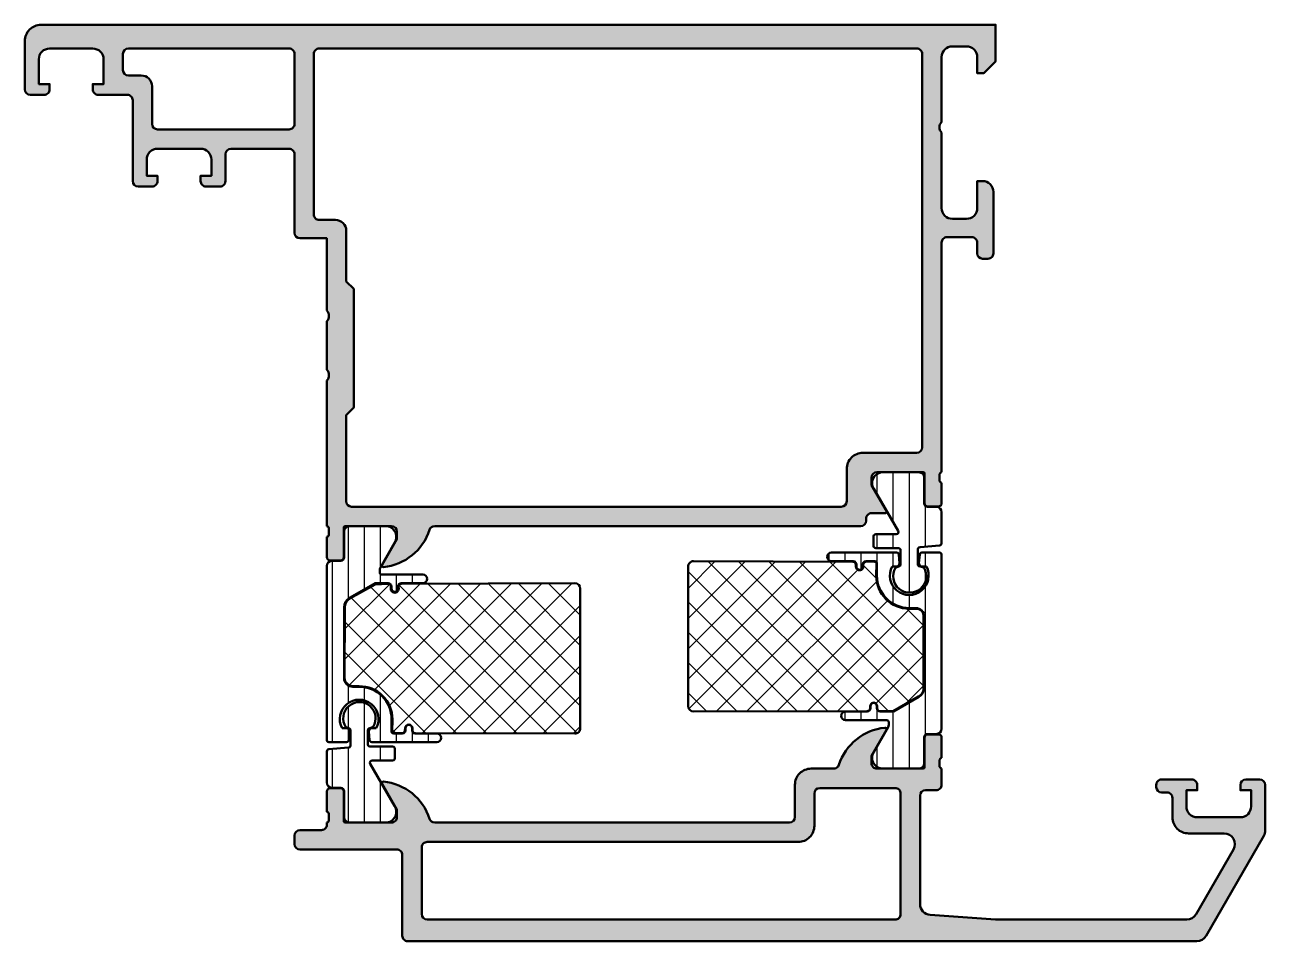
# Model space of a CAD drawing. Extents: x -30 to 85, y 10 to 95.
import ezdxf

# ---------------------------------------------------------------- set-up
doc = ezdxf.new("R2010")
doc.units = 0
for name, color, linetype, lineweight in [('0S-Alu contour', 7, 'Continuous', 50), ('0S-Alu hatch', 252, 'Continuous', 25), ('0S-Plastic contour', 254, 'Continuous', 50), ('0S-Plastic hatch', 253, 'Continuous', 25), ('0S-PT contour', 91, 'Continuous', 50), ('0S-PT hatch', 103, 'Continuous', 25)]:
    doc.layers.add(name, color=color, linetype=linetype, lineweight=lineweight)
pattern_1 = [(90, (0, 0), (-1.4859, 0), [])]
pattern_2 = [(135, (0, 0), (-1.403165018917055, -1.403165018917055), []), (225, (0, 0), (1.403165018917055, -1.403165018917055), [])]

# ---------------------------------------------------------------- blocks, each defined once
blk = doc.blocks.new('375350__AC0FE193_9C89_4771_8A74_43AC248F37F6_')
at = {"layer": '0S-Alu hatch'}
h = blk.add_hatch(color=256, dxfattribs=at)
edge = h.paths.add_edge_path()
edge.add_line((-29.99999999999989, 93.49999999999999), (-29.99999999999987, 89))
edge.add_arc((-29.49997331996957, 89.00002668003032), 0.5000266807420884, 180.0030571432409, 269.9969428568618)
edge.add_line((-29.4999999999999, 88.49999999999999), (-28.19998168945301, 88.49999999999999))
edge.add_arc((-28.19997136934246, 88.99998967988945), 0.4999896799959595, 269.9988173780336, 360.0011826222799)
edge.add_line((-27.69998168945301, 89.00000000000003), (-27.69998168945301, 89.50000000000001))
edge.add_line((-27.69998168945301, 89.50000000000001), (-28.69998168945301, 89.50000000000001))
edge.add_line((-28.69998168945301, 89.50000000000001), (-28.69998168945301, 91.79998779296874))
edge.add_ellipse((-27.70003809262765, 91.80004419614339), major_axis=(-0.9999435984161094, 0), ratio=1, start_angle=-90.0032318461408, end_angle=0.0032318460986857644, ccw=False)
edge.add_line((-27.69998168945301, 92.79998779296875), (-23.69998168945301, 92.79998779296875))
edge.add_ellipse((-23.69997606790786, 91.79999341451388), major_axis=(-0.9999943784706729, 0), ratio=1, start_angle=179.9996779066076, end_angle=270.00032209262247, ccw=False)
edge.add_line((-22.69998168945298, 91.79998779295528), (-22.69998168945301, 89.50000000000001))
edge.add_line((-22.69998168945301, 89.50000000000001), (-23.69998168945301, 89.50000000000001))
edge.add_line((-23.69998168945301, 89.50000000000001), (-23.69998168945301, 89))
edge.add_arc((-23.19999200956353, 88.99998967988947), 0.4999896799959879, 179.9988173777201, 270.0011826219647)
edge.add_line((-23.199981689453, 88.49999999999999), (-20.49999999999989, 88.49999999999999))
edge.add_ellipse((-20.4999794723323, 88.00002052766759), major_axis=(-0.4999794727538154, 0), ratio=1, start_angle=179.9976476060077, end_angle=270.002352394009, ccw=False)
edge.add_line((-19.99999999999988, 88.00000000000014), (-19.99999999999988, 80.49999999999999))
edge.add_arc((-19.49997586024496, 80.50002413975493), 0.500024140337627, 180.0027660783855, 269.997233921397)
edge.add_line((-19.49999999999987, 80), (-18.19998168945301, 80))
edge.add_arc((-18.19996880787683, 80.49998711842382), 0.4999871185897568, 269.9985238420723, 360.0014761578453)
edge.add_line((-17.69998168945301, 80.49999999999928), (-17.69998168945301, 81))
edge.add_line((-17.69998168945301, 81), (-18.69998168945301, 81))
edge.add_line((-18.69998168945301, 81), (-18.69998168945301, 82.49999999999999))
edge.add_ellipse((-17.69999824312243, 82.50001655366943), major_axis=(-0.9999834464675889, 0), ratio=1, start_angle=-90.00094847109409, end_angle=0.0009484710503215865, ccw=False)
edge.add_line((-17.69998168945301, 83.49999999999999), (-13.69998168945302, 83.49999999999999))
edge.add_ellipse((-13.7000145031127, 82.49996718634033), major_axis=(-1.000032814198022, 0), ratio=1, start_angle=180.0018800225579, end_angle=269.9981199774815, ccw=False)
edge.add_line((-12.69998168945302, 82.5000000000007), (-12.69998168945302, 81))
edge.add_line((-12.69998168945302, 81), (-13.69998168945302, 81))
edge.add_line((-13.69998168945302, 81), (-13.69998168945302, 80.5))
edge.add_arc((-13.19999457102918, 80.49998711842382), 0.4999871185897852, 179.9985238419079, 270.0014761579228)
edge.add_line((-13.19998168945304, 79.99999999999999), (-11.8999938964843, 80))
edge.add_arc((-11.8999810149081, 80.49998711842382), 0.499987118589771, 269.9985238420707, 360.0014761578453)
edge.add_line((-11.39999389648427, 80.49999999999929), (-11.39999389648426, 82.99998474121092))
edge.add_ellipse((-10.89999370884327, 82.99998455356994), major_axis=(-0.5000001876410277, 0), ratio=1, start_angle=270.0000215020658, end_angle=359.9999785025289, ccw=False)
edge.add_line((-10.89999389648426, 83.49998474121092), (-5.499999999999886, 83.49998474121092))
edge.add_ellipse((-5.499990037867959, 82.99999470334284), major_axis=(-0.499990037967348, 0), ratio=1, start_angle=179.9988584005522, end_angle=270.0011415989741, ccw=False)
edge.add_line((-4.999999999999857, 82.99998474120956), (-4.999999999999857, 75.69999694824217))
edge.add_arc((-4.499947417630252, 75.7000495306118), 0.50005258513422, 180.0060248621259, 269.9939751379166)
edge.add_line((-4.499999999999843, 75.1999969482422), (-1.999999999999886, 75.19999694824217))
edge.add_line((-1.999999999999886, 75.19999694824217), (-1.999999999999886, 68.5))
edge.add_ellipse((-2.524975792332369, 68), major_axis=(-0.7249824705019556, 0), ratio=1, start_angle=136.3958616163883, end_angle=223.6041383836118, ccw=False)
edge.add_line((-1.999999999999886, 67.5), (-1.999999999999886, 63))
edge.add_ellipse((-2.524975792332384, 62.5), major_axis=(-0.7249824705019658, 0), ratio=1, start_angle=136.3958616163893, end_angle=223.604138383611, ccw=False)
edge.add_line((-1.999999999999884, 62), (-1.999999999999914, 48.50007519909434))
edge.add_ellipse((-2.078836446542936, 48.23255460710122), major_axis=(-0.2788950563274284, 0), ratio=1, start_angle=178.8354106259059, end_angle=253.5801235805121, ccw=False)
edge.add_line((-1.799998999999895, 48.22688619910286), (-1.7999989999999, 47.77329219910286))
edge.add_ellipse((-2.078867095643062, 47.7676315396258), major_axis=(-0.2789255417371434, 0), ratio=1, start_angle=106.42459455535439, end_angle=181.1628700728862, ccw=False)
edge.add_line((-1.999999999999897, 47.50008819910287), (-1.9999999999999, 45.62007719909436))
edge.add_arc((-1.699999999999889, 45.62007719909437), 0.3000000000000114, 180, 270)
edge.add_line((-1.699999999999889, 45.32007719909436), (-0.7200256809571215, 45.32007719909436))
edge.add_arc((-0.7200256809571215, 45.62007719909437), 0.3000000000000114, 270, 360)
edge.add_line((-0.4200256809571102, 45.62007719909437), (-0.4200256809571102, 48.38007519909435))
edge.add_ellipse((-0.3000256809571198, 48.38007519909435), major_axis=(-0.1199999999999903, 0), ratio=1, start_angle=270, end_angle=360, ccw=False)
edge.add_line((-0.3000256809571198, 48.50007519909435), (4.000030517578238, 48.5))
edge.add_ellipse((4.000030517578238, 48), major_axis=(-0.5, 0), ratio=1, start_angle=180, end_angle=270, ccw=False)
edge.add_line((4.500030517578238, 48), (4.500030517578224, 47.29999999999999))
edge.add_line((4.500030517578224, 47.29999999999999), (3.11853505995586, 44.90717967697245))
edge.add_arc((3.238150302226529, 44.83811978464831), 0.1381197846482964, 150.0000000000069, 275.6225775508067)
edge.add_arc((2.761807276404496, 49.67660886184706), 4.999999999999239, 275.622577550794, 342.2515836439308)
edge.add_ellipse((8.000030517577969, 47.99999999999944), major_axis=(-0.5000000000003846, 0), ratio=1, start_angle=269.9999999999984, end_angle=342.251583643931, ccw=False)
edge.add_line((8.000030517577981, 48.49999999999983), (47.50000000000016, 48.49999999999988))
edge.add_arc((47.50000000000007, 48.99999999999987), 0.5, 270.0000000000106, 360)
edge.add_line((48.00000000000007, 48.99999999999987), (48.00000000000014, 49.20066451225503))
edge.add_ellipse((48.50000000000012, 49.20066451225501), major_axis=(-0.4999999999999787, 0), ratio=1, start_angle=269.9999999999935, end_angle=360, ccw=False)
edge.add_line((48.50000000000017, 49.70066451225498), (49.74834792059828, 49.700664512255))
edge.add_arc((49.76188021535444, 49.83811978464974), 0.138119784645348, 264.377422449259, 389.9999999999372)
edge.add_line((49.88149545762261, 49.90717967697228), (48.50000000000007, 52.30000000000007))
edge.add_line((48.50000000000007, 52.30000000000007), (48.50000000000018, 52.99999999999973))
edge.add_ellipse((49.00000000000022, 52.99999999999981), major_axis=(-0.5000000000000427, 0), ratio=1, start_angle=270.00000000000813, end_angle=360, ccw=False)
edge.add_line((49.00000000000015, 53.49999999999985), (53.30002568095693, 53.49999999999961))
edge.add_ellipse((53.30002568095693, 53.3799999999996), major_axis=(-0.1200000000000045, 0), ratio=1, start_angle=180, end_angle=270, ccw=False)
edge.add_line((53.42002568095693, 53.3799999999996), (53.42002568095693, 50.62000199999961))
edge.add_arc((53.72002568095695, 50.62000199999961), 0.3000000000000043, 180, 270)
edge.add_line((53.72002568095695, 50.32000199999961), (54.69999999999972, 50.32000199999962))
edge.add_arc((54.69999999999972, 50.62000199999962), 0.3000000000000043, 270, 360)
edge.add_line((54.99999999999972, 50.62000199999962), (54.99999999999972, 52.50001300000812))
edge.add_ellipse((55.07886709564289, 52.76755634053106), major_axis=(-0.2789255417371443, 0), ratio=1, start_angle=-1.1628700728879835, end_angle=73.57540544464467, ccw=False)
edge.add_line((54.79999899999973, 52.77321700000812), (54.79999899999972, 53.22681100000812))
edge.add_ellipse((55.07883644654278, 53.23247940800649), major_axis=(-0.2788950563274377, 0), ratio=1, start_angle=-73.58012358050769, end_angle=1.16458937409692, ccw=False)
edge.add_line((54.99999999999973, 53.49999999999961), (55.00000000000017, 74.79998779296838))
edge.add_ellipse((55.49995938113354, 74.80002841183534), major_axis=(-0.4999593827833847, 0), ratio=1, start_angle=-90.0046549573737, end_angle=0.004654957450213715, ccw=False)
edge.add_line((55.49999999999993, 75.2999877929687), (57.80002675781265, 75.29998779296858))
edge.add_ellipse((57.80025626416172, 74.80021729931781), major_axis=(-0.499770546348122, 0), ratio=1, start_angle=179.9736884341375, end_angle=270.0263115658399, ccw=False)
edge.add_line((58.30002675781249, 74.79998779296855), (58.30002675781243, 73.79998779296878))
edge.add_arc((58.80014147628357, 73.80010251143983), 0.5001147316284472, 180.0131427528032, 269.9868572471896)
edge.add_line((58.80002675781228, 73.2999877929687), (59.30002675781254, 73.29998779296852))
edge.add_arc((59.30016173957485, 73.79985281120605), 0.4998650364625246, 269.9845280529325, 360.0154719471053)
edge.add_line((59.80002675781237, 73.79998779296868), (59.80002675781249, 79.49999999999974))
edge.add_arc((58.80012126140247, 79.50009450358992), 0.9999055008759016, 359.99458483136, 450.0054151685835)
edge.add_line((58.80002675781263, 80.49999999999993), (58.30002675781255, 80.49999999999994))
edge.add_line((58.30002675781255, 80.49999999999994), (58.30002675781249, 77.99999999999997))
edge.add_ellipse((57.30014537381507, 77.99988138399733), major_axis=(-0.9998813910331316, 0), ratio=1, start_angle=89.99320299747052, end_angle=180.0067970025164, ccw=False)
edge.add_line((57.30002675781253, 76.99999999999991), (55.99999999999997, 76.99999999999984))
edge.add_ellipse((55.9999291094346, 77.99992910943428), major_axis=(-0.9999291119473328, 0), ratio=1, start_angle=-0.004062018232218634, end_angle=90.0040620181548, ccw=False)
edge.add_line((55.00000000000018, 78.000000000001), (55.00000000000007, 84.99999999999989))
edge.add_ellipse((55.52497420860159, 85.49999999999989), major_axis=(-0.7249813236882677, 0), ratio=1, start_angle=-43.604224705259014, end_angle=43.60422470525913, ccw=False)
edge.add_line((55.00000000000007, 85.99999999999989), (55.00000000000013, 92))
edge.add_ellipse((56.00004310037049, 91.99995689962952), major_axis=(-1.000043101299143, 0), ratio=1, start_angle=270.00246936287874, end_angle=359.9975306373149, ccw=False)
edge.add_line((56.00000000000024, 92.99999999999989), (57.30002675781285, 92.99999999999989))
edge.add_ellipse((57.30012126140282, 92.00009450359028), major_axis=(-0.9999055008754965, 0), ratio=1, start_angle=179.9945848313601, end_angle=270.0054151685905, ccw=False)
edge.add_line((58.30002675781243, 91.99999999999945), (58.30002675781255, 90.49999999999966))
edge.add_line((58.30002675781255, 90.49999999999966), (58.90002441406245, 90.49999999999989))
edge.add_line((58.90002441406245, 90.49999999999989), (60.00000000000006, 91.59997558593761))
edge.add_line((60.00000000000006, 91.59997558593761), (60.00000000000001, 95))
edge.add_line((60.00000000000001, 95), (-28.49999999999999, 94.99999999999989))
edge.add_arc((-28.50002094818804, 93.50002094818802), 1.499979051958126, 89.99919982698273, 180.0008001731317)
edge = h.paths.add_edge_path()
edge.add_arc((-19.19997606790792, 89.29999341451384), 0.9999943784707049, 359.9996779066075, 450.0003220926192)
edge.add_line((-19.19998168945302, 90.29998779296876), (-20.39999389648425, 90.29998779296874))
edge.add_ellipse((-20.39994103488199, 90.800040654571), major_axis=(-0.5000528643963241, 0), ratio=1, start_angle=0.0060568530003024534, end_angle=89.99394314695729, ccw=False)
edge.add_line((-20.89999389648426, 90.79998779296913), (-20.89999389648426, 92.29998779296947))
edge.add_ellipse((-20.39997229062374, 92.29996618710823), major_axis=(-0.5000216063273177, 0), ratio=1, start_angle=270.002475742259, end_angle=359.99752425765945, ccw=False)
edge.add_line((-20.39999389648426, 92.79998779296875), (-5.499999999999872, 92.79998779296875))
edge.add_ellipse((-5.499755161838976, 92.30023263112967), major_axis=(-0.4997552218141799, 0), ratio=1, start_angle=179.9719298703978, end_angle=270.0280701295993, ccw=False)
edge.add_line((-4.999999999999886, 92.29998779296874), (-4.999999999999907, 85.79998779296875))
edge.add_ellipse((-5.49975516183899, 85.79974295480783), major_axis=(-0.4997552218141728, 0), ratio=1, start_angle=89.97192987040239, end_angle=180.0280701296023, ccw=False)
edge.add_line((-5.499999999999872, 85.29998779296874), (-17.69998168945301, 85.29998779296875))
edge.add_ellipse((-17.69996587499494, 85.80000360742682), major_axis=(-0.5000158147081559, 0), ratio=1, start_angle=0.00181214617907699, end_angle=89.99818785391182, ccw=False)
edge.add_line((-18.19998168945301, 85.79998779296795), (-18.19998168945302, 89.29998779295525))
edge = h.paths.add_edge_path()
edge.add_ellipse((-2.700226527613907, 92.30023263112963), major_axis=(-0.4997552218142039, 0), ratio=1, start_angle=-90.0280701295992, end_angle=0.028070129589309545, ccw=False)
edge.add_line((-2.699981689453011, 92.79998779296875), (52.6999511718753, 92.79998779296864))
edge.add_ellipse((52.69995800061839, 92.29999462171196), major_axis=(-0.4999931713033087, 0), ratio=1, start_angle=179.9992174737192, end_angle=270.0007825270049, ccw=False)
edge.add_line((53.19995117187507, 92.29998779297112), (53.19995117187518, 55.79998779296875))
edge.add_ellipse((52.69995117187513, 55.79998779296875), major_axis=(-0.5000000000000498, 0), ratio=1, start_angle=90.00000000000568, end_angle=180, ccw=False)
edge.add_line((52.69995117187519, 55.2999877929687), (47.70007324218858, 55.29998779296864))
edge.add_arc((47.70007324218856, 53.79998779296865), 1.499999999999985, 89.9999999999992, 180)
edge.add_line((46.20007324218858, 53.79998779296865), (46.20007324218859, 50.79998779296866))
edge.add_ellipse((45.70007324218855, 50.79998779296866), major_axis=(-0.5000000000000285, 0), ratio=1, start_angle=90.00000000000159, end_angle=180, ccw=False)
edge.add_line((45.70007324218857, 50.29998779296864), (0.300025939941591, 50.29998779296864))
edge.add_ellipse((0.3000261275854683, 50.79999561000712), major_axis=(-0.5000078170385219, 0), ratio=1, start_angle=-2.149747109569944e-05, end_angle=89.99997849793169, ccw=False)
edge.add_line((-0.1999816894530184, 50.79999579761088), (-0.1999816894530255, 58.79999542236328))
edge.add_line((-0.1999816894530255, 58.79999542236328), (0.5000000000001137, 59.50000000000001))
edge.add_line((0.5000000000001137, 59.50000000000001), (0.5000000000001137, 70.50000000000001))
edge.add_line((0.5000000000001137, 70.50000000000001), (-0.1999816894530113, 71.19999694824217))
edge.add_line((-0.1999816894530113, 71.19999694824217), (-0.199981689453008, 75.90000000000524))
edge.add_arc((-1.200003307412316, 75.89997838204069), 1.000021618192971, 0.0012385913539571, 89.99876140894611)
edge.add_line((-1.199981689453011, 76.89999999999999), (-2.699981689453011, 76.89999999999996))
edge.add_ellipse((-2.699994571029179, 77.39998711842381), major_axis=(-0.499987118589771, 0), ratio=1, start_angle=-0.0014761578452748836, end_angle=90.0014761579261, ccw=False)
edge.add_line((-3.199981689453011, 77.39999999999927), (-3.199981689453021, 92.29998779296884))
at = {"layer": '0S-Alu contour', "color": 7}
for points in [[(58.30002675781243, 91.99999999999945), (58.30002675781255, 90.49999999999966), (58.90002441406245, 90.49999999999989), (60.00000000000006, 91.59997558593761), (60.00000000000001, 95), (-28.49999999999999, 94.99999999999989)], [(-29.99999999999989, 93.49999999999999), (-29.99999999999987, 89)], [(-27.69998168945301, 92.79998779296875), (-23.69998168945301, 92.79998779296875)], [(-20.89999389648426, 90.79998779296913), (-20.89999389648426, 92.29998779296947)], [(-20.39999389648426, 92.79998779296875), (-5.499999999999872, 92.79998779296875)], [(-4.999999999999886, 92.29998779296874), (-4.999999999999907, 85.79998779296875)], [(-3.199981689453011, 77.39999999999927), (-3.199981689453021, 92.29998779296884)], [(-2.699981689453011, 92.79998779296875), (52.6999511718753, 92.79998779296864)], [(53.19995117187507, 92.29998779297112), (53.19995117187518, 55.79998779296875)], [(56.00000000000024, 92.99999999999989), (57.30002675781285, 92.99999999999989)], [(-27.69998168945301, 89.00000000000003), (-27.69998168945301, 89.50000000000001), (-28.69998168945301, 89.50000000000001), (-28.69998168945301, 91.79998779296874)], [(-22.69998168945298, 91.79998779295528), (-22.69998168945301, 89.50000000000001), (-23.69998168945301, 89.50000000000001), (-23.69998168945301, 89)], [(55.00000000000007, 85.99999999999989), (55.00000000000013, 92)], [(-19.19998168945302, 90.29998779296876), (-20.39999389648425, 90.29998779296874)], [(-18.19998168945301, 85.79998779296795), (-18.19998168945302, 89.29998779295525)], [(-29.4999999999999, 88.49999999999999), (-28.19998168945301, 88.49999999999999)], [(-23.199981689453, 88.49999999999999), (-20.49999999999989, 88.49999999999999)], [(-19.99999999999988, 88.00000000000014), (-19.99999999999988, 80.49999999999999)], [(-5.499999999999872, 85.29998779296874), (-17.69998168945301, 85.29998779296875)], [(55.00000000000018, 78.000000000001), (55.00000000000007, 84.99999999999989)], [(-17.69998168945301, 83.49999999999999), (-13.69998168945302, 83.49999999999999)], [(-11.39999389648427, 80.49999999999929), (-11.39999389648426, 82.99998474121092)], [(-10.89999389648426, 83.49998474121092), (-5.499999999999886, 83.49998474121092)], [(-4.999999999999857, 82.99998474120956), (-4.999999999999857, 75.69999694824217)], [(-17.69998168945301, 80.49999999999928), (-17.69998168945301, 81), (-18.69998168945301, 81), (-18.69998168945301, 82.49999999999999)], [(-12.69998168945302, 82.5000000000007), (-12.69998168945302, 81), (-13.69998168945302, 81), (-13.69998168945302, 80.5)], [(-19.49999999999987, 80), (-18.19998168945301, 80)], [(-13.19998168945304, 79.99999999999999), (-11.8999938964843, 80)], [(58.80002675781263, 80.49999999999993), (58.30002675781255, 80.49999999999994), (58.30002675781249, 77.99999999999997)], [(59.80002675781237, 73.79998779296868), (59.80002675781249, 79.49999999999974)], [(-1.199981689453011, 76.89999999999999), (-2.699981689453011, 76.89999999999996)], [(57.30002675781253, 76.99999999999991), (55.99999999999997, 76.99999999999984)], [(-4.499999999999843, 75.1999969482422), (-1.999999999999886, 75.19999694824217), (-1.999999999999886, 68.5)], [(-0.1999816894530184, 50.79999579761088), (-0.1999816894530255, 58.79999542236328), (0.5000000000001137, 59.50000000000001), (0.5000000000001137, 70.50000000000001), (-0.1999816894530113, 71.19999694824217), (-0.199981689453008, 75.90000000000524)], [(54.99999999999973, 53.49999999999961), (55.00000000000017, 74.79998779296838)], [(55.49999999999993, 75.2999877929687), (57.80002675781265, 75.29998779296858)], [(58.30002675781249, 74.79998779296855), (58.30002675781243, 73.79998779296878)], [(58.80002675781228, 73.2999877929687), (59.30002675781254, 73.29998779296852)], [(-1.999999999999886, 67.5), (-1.999999999999886, 63)], [(-1.999999999999884, 62), (-1.999999999999914, 48.50007519909434)], [(52.69995117187519, 55.2999877929687), (47.70007324218858, 55.29998779296864)], [(46.20007324218858, 53.79998779296865), (46.20007324218859, 50.79998779296866)], [(49.88149545762261, 49.90717967697228), (48.50000000000007, 52.30000000000007), (48.50000000000018, 52.99999999999973)], [(49.00000000000015, 53.49999999999985), (53.30002568095693, 53.49999999999961)], [(53.42002568095693, 53.3799999999996), (53.42002568095693, 50.62000199999961)], [(54.79999899999973, 52.77321700000812), (54.79999899999972, 53.22681100000812)], [(54.99999999999972, 50.62000199999962), (54.99999999999972, 52.50001300000812)], [(45.70007324218857, 50.29998779296864), (0.300025939941591, 50.29998779296864)], [(48.50000000000017, 49.70066451225498), (49.74834792059828, 49.700664512255)], [(53.72002568095695, 50.32000199999961), (54.69999999999972, 50.32000199999962)], [(-0.4200256809571102, 45.62007719909437), (-0.4200256809571102, 48.38007519909435)], [(-0.3000256809571198, 48.50007519909435), (4.000030517578238, 48.5)], [(8.000030517577981, 48.49999999999983), (47.50000000000016, 48.49999999999988)], [(48.00000000000007, 48.99999999999987), (48.00000000000014, 49.20066451225503)], [(-1.999999999999897, 47.50008819910287), (-1.9999999999999, 45.62007719909436)], [(-1.799998999999895, 48.22688619910286), (-1.7999989999999, 47.77329219910286)], [(4.500030517578238, 48), (4.500030517578224, 47.29999999999999), (3.11853505995586, 44.90717967697245)], [(-1.699999999999889, 45.32007719909436), (-0.7200256809571215, 45.32007719909436)]]:
    blk.add_lwpolyline(points, dxfattribs=at)
for centre, radius, start, end in [((-28.50002094818804, 93.50002094818802), 1.499979051958126, 89.99919982698273, 180.0008001731317), ((-19.19997606790792, 89.29999341451384), 0.9999943784707049, 359.9996779066075, 90.00032209261921), ((-29.49997331996957, 89.00002668003032), 0.5000266807420884, 180.0030571432409, 269.9969428568618), ((-28.19997136934246, 88.99998967988945), 0.4999896799959595, 269.9988173780336, 0.0011826222798784), ((-23.19999200956353, 88.99998967988947), 0.4999896799959879, 179.9988173777201, 270.0011826219647), ((-19.49997586024496, 80.50002413975493), 0.500024140337627, 180.0027660783855, 269.997233921397), ((-18.19996880787683, 80.49998711842382), 0.4999871185897568, 269.9985238420723, 0.0014761578452432), ((-13.19999457102918, 80.49998711842382), 0.4999871185897852, 179.9985238419079, 270.0014761579228), ((-11.8999810149081, 80.49998711842382), 0.499987118589771, 269.9985238420707, 0.0014761578452432), ((58.80012126140247, 79.50009450358992), 0.9999055008759016, 359.99458483136, 90.00541516858357), ((-1.200003307412316, 75.89997838204069), 1.000021618192971, 0.0012385913539571, 89.99876140894611), ((-4.499947417630252, 75.7000495306118), 0.50005258513422, 180.0060248621259, 269.9939751379166), ((58.80014147628357, 73.80010251143983), 0.5001147316284472, 180.0131427528032, 269.9868572471896), ((59.30016173957485, 73.79985281120605), 0.4998650364625246, 269.9845280529325, 0.0154719471052874), ((47.70007324218856, 53.79998779296865), 1.499999999999985, 89.9999999999992, 180), ((53.72002568095695, 50.62000199999961), 0.3000000000000043, 180, 270), ((54.69999999999972, 50.62000199999962), 0.3000000000000043, 270, 0), ((49.76188021535444, 49.83811978464974), 0.138119784645348, 264.377422449259, 29.99999999993718), ((47.50000000000007, 48.99999999999987), 0.5, 270.0000000000106, 0), ((2.761807276404496, 49.67660886184706), 4.999999999999239, 275.622577550794, 342.2515836439308), ((-1.699999999999889, 45.62007719909437), 0.3000000000000114, 180, 270), ((-0.7200256809571215, 45.62007719909437), 0.3000000000000114, 270, 0), ((3.238150302226529, 44.83811978464831), 0.1381197846482964, 150.0000000000069, 275.6225775508067)]:
    blk.add_arc(centre, radius, start, end, dxfattribs=at)
at = {"layer": '0S-Alu contour', "color": 7, "extrusion": (0, 0, -1)}
for centre, radius, start, end in [((27.70003809262765, 91.80004419614339), 0.9999435984161094, 359.9967681539013, 90.00323184614093), ((23.69997606790786, 91.79999341451388), 0.9999943784706729, 89.99967790737755, 180.0003220933925), ((20.39997229062374, 92.29996618710823), 0.5000216063273177, 0.0024757423405282, 89.997524257741), ((5.499755161838976, 92.30023263112967), 0.49975522181418, 89.97192987040071, 180.0280701296022), ((2.700226527613907, 92.30023263112963), 0.4997552218142039, 359.9719298704107, 90.02807012959923), ((-52.69995800061839, 92.29999462171196), 0.4999931713033087, 89.99921747299508, 180.0007825262809), ((-56.00004310037049, 91.99995689962952), 1.000043101299143, 0.0024693626850977, 89.99753063712127), ((-57.30012126140282, 92.00009450359028), 0.9999055008754966, 89.99458483140953, 180.0054151686399), ((20.39994103488199, 90.800040654571), 0.5000528643963241, 270.0060568530427, 359.9939431469997), ((20.4999794723323, 88.00002052766759), 0.4999794727538154, 89.99764760599103, 180.0023523939924), ((17.69996587499494, 85.80000360742682), 0.5000158147081559, 270.0018121460882, 359.9981878538209), ((5.49975516183899, 85.79974295480783), 0.4997552218141729, 179.9719298703977, 270.0280701295976), ((-55.52497420860159, 85.49999999999989), 0.7249813236882677, 316.3957752947409, 43.60422470525909), ((17.69999824312243, 82.50001655366943), 0.9999834464675889, 359.9990515289497, 90.00094847109412), ((13.7000145031127, 82.49996718634033), 1.000032814198022, 90.0018800225185, 179.9981199774421), ((10.89999370884327, 82.99998455356994), 0.5000001876410277, 2.14974711152e-05, 89.99997849793421), ((5.499990037867959, 82.99999470334284), 0.499990037967348, 89.99885840102596, 180.0011415994479), ((2.699994571029179, 77.39998711842381), 0.499987118589771, 269.9985238420739, 0.0014761578452432), ((-55.9999291094346, 77.99992910943428), 0.9999291119473328, 269.9959379818452, 0.0040620182322549), ((-57.30014537381507, 77.99988138399733), 0.9998813910331316, 179.9932029974836, 270.0067970025295), ((-55.49995938113354, 74.80002841183534), 0.4999593827833847, 359.9953450425498, 90.0046549573738), ((-57.80025626416172, 74.80021729931781), 0.499770546348122, 89.97368843416014, 180.0263115658625), ((2.524975792332369, 68), 0.7249824705019556, 136.3958616163882, 223.6041383836117), ((2.524975792332384, 62.5), 0.7249824705019658, 136.395861616389, 223.6041383836109), ((-52.69995117187513, 55.79998779296875), 0.5000000000000498, 180, 269.9999999999943), ((-49.00000000000022, 52.99999999999981), 0.5000000000000427, 0, 89.99999999999186), ((-53.30002568095693, 53.3799999999996), 0.1200000000000045, 90, 180), ((-55.07883644654278, 53.23247940800649), 0.2788950563274378, 358.8354106259031, 73.58012358050784), ((-55.07886709564289, 52.76755634053106), 0.2789255417371443, 286.4245945553553, 1.162870072888105), ((-0.3000261275854683, 50.79999561000712), 0.5000078170385219, 270.0000215020683, 2.14974711152e-05), ((-45.70007324218855, 50.79998779296866), 0.5000000000000285, 180, 269.9999999999984), ((-48.50000000000012, 49.20066451225501), 0.4999999999999787, 0, 90.00000000000651), ((2.078836446542936, 48.23255460710122), 0.2788950563274284, 106.4198764194879, 181.1645893740941), ((0.3000256809571198, 48.38007519909435), 0.1199999999999903, 0, 90), ((-4.000030517578238, 48), 0.5, 90, 180), ((-8.000030517577969, 47.99999999999944), 0.5000000000003846, 17.74841635606903, 90.0000000000016), ((2.078867095643062, 47.7676315396258), 0.2789255417371434, 178.8371299271138, 253.5754054446456)]:
    blk.add_arc(centre, radius, start, end, dxfattribs=at)
blk = doc.blocks.new('244461__02CF2109_4C78_4CC2_A08E_18C349F04041___2077A16F_EA50_4AEE_90CB_A7F7CDCC171D_')
at = {"layer": '0S-Plastic hatch'}
h = blk.add_hatch(dxfattribs=at)
h.set_pattern_fill('ANSI31', color=256, scale=0.4680000000000001, angle=45, style=0)
h.set_pattern_definition(pattern_1)
edge = h.paths.add_edge_path()
edge.add_line((-2.00000000000017, 44.78999537071167), (-2.00000000000017, 28.65001487732569))
edge.add_line((-2.00000000000017, 28.65001487732569), (-1.97308349609392, 28.55010032654444))
edge.add_line((-1.97308349609392, 28.55010032654444), (-1.899917602539233, 28.47691917420069))
edge.add_line((-1.899917602539233, 28.47691917420069), (-1.79998779296892, 28.45000267029444))
edge.add_line((-1.79998779296892, 28.45000267029444), (-0.1699829101564205, 28.45000267029444))
edge.add_line((-0.1699829101564205, 28.45000267029444), (-0.0700683593751705, 28.47691917420069))
edge.add_line((-0.0700683593751705, 28.47691917420069), (0.003097534179517, 28.55010032654444))
edge.add_line((0.003097534179517, 28.55010032654444), (0.030014038085767, 28.65001487732569))
edge.add_line((0.030014038085767, 28.65001487732569), (0.1000061035154545, 29.45000267029444))
edge.add_line((0.1000061035154545, 29.45000267029444), (0.0599975585935795, 29.60014915466944))
edge.add_line((0.0599975585935795, 29.60014915466944), (-0.0498657226564205, 29.71001243591944))
edge.add_line((-0.0498657226564205, 29.71001243591944), (-0.218002319336108, 29.74999046326319))
edge.add_line((-0.218002319336108, 29.74999046326319), (-0.5865631103517331, 29.74999046326319))
edge.add_ellipse((0.9999999999998294, 30.5964931554563), major_axis=(-1.798262859266857, 0), ratio=1, start_angle=151.918075429822, end_angle=28.081924570178103, ccw=False)
edge.add_line((2.586563110351391, 29.74999046326319), (2.218002319335766, 29.74999046326319))
edge.add_line((2.218002319335766, 29.74999046326319), (2.049865722656079, 29.71001243591944))
edge.add_line((2.049865722656079, 29.71001243591944), (1.940002441406079, 29.60014915466944))
edge.add_line((1.940002441406079, 29.60014915466944), (1.900009155273266, 29.45000267029444))
edge.add_line((1.900009155273266, 29.45000267029444), (1.970001220702954, 28.65001487732569))
edge.add_line((1.970001220702954, 28.65001487732569), (1.996902465820141, 28.55010032654444))
edge.add_line((1.996902465820141, 28.55010032654444), (2.070068359374829, 28.47691917420069))
edge.add_line((2.070068359374829, 28.47691917420069), (2.169998168945141, 28.45000267029444))
edge.add_line((2.169998168945141, 28.45000267029444), (8.199996948242015, 28.45000267029444))
edge.add_arc((8.199996948242015, 28.84999656677882), 0.399993896484375, 270, 450)
edge.add_line((8.199996948242015, 29.24999046326319), (6.199996948242016, 29.24999046326319))
edge.add_line((6.199996948242016, 29.24999046326319), (6.050003051757641, 29.29015159607569))
edge.add_line((6.050003051757641, 29.29015159607569), (5.940185546874829, 29.39995384216943))
edge.add_line((5.940185546874829, 29.39995384216943), (5.899993896484204, 29.54997825623195))
edge.add_line((5.899993896484204, 29.54997825623195), (5.899993896484204, 29.74999046326319))
edge.add_arc((5.599998474120923, 29.74999046326319), 0.2999954223632812, 0, 180)
edge.add_line((5.300003051757641, 29.74999046326319), (5.300003051757641, 29.54997825623194))
edge.add_line((5.300003051757641, 29.54997825623194), (5.259811401367016, 29.39995384216944))
edge.add_line((5.259811401367016, 29.39995384216944), (5.149993896484204, 29.29015159607569))
edge.add_line((5.149993896484204, 29.29015159607569), (4.999999999999829, 29.24999046326319))
edge.add_line((4.999999999999829, 29.24999046326319), (4.199996948242016, 29.24999046326318))
edge.add_line((4.199996948242016, 29.24999046326318), (4.100006103515454, 29.27678489685693))
edge.add_line((4.100006103515454, 29.27678489685693), (4.026794433593579, 29.34996604920069))
edge.add_line((4.026794433593579, 29.34996604920069), (3.999999999999829, 29.45000267029444))
edge.add_line((3.999999999999829, 29.45000267029444), (3.999999999999829, 30.59996604920069))
edge.add_arc((1.000067267691477, 30.60003331689233), 2.999932733062525, 359.9987152527758, 450.0012847470834)
edge.add_line((0.9999999999998285, 33.59996604920068), (0.4000015258787358, 33.59996604920069))
edge.add_ellipse((0.3991953887772723, 34.39916301129135), major_axis=(-0.7991973686593123, 0), ratio=1, start_angle=-0.061071694723978, end_angle=90.05779331022143, ccw=False)
edge.add_line((-0.400001525879077, 34.40001487732574), (-0.3999862670900143, 40.96373558045068))
edge.add_ellipse((0.5999442872611667, 40.96379950502293), major_axis=(-0.9999305563944982, 0), ratio=1, start_angle=-60.010337706229905, end_angle=0.003662862579403736, ccw=False)
edge.add_line((0.1001352607250096, 41.82985496202577), (2.47376755734632, 43.19999237071169))
edge.add_line((2.47376755734632, 43.19999237071169), (3.699999999999818, 43.19999237071168))
edge.add_ellipse((3.699999999999818, 42.8999923707117), major_axis=(-0.2999999999999758, 0), ratio=1, start_angle=180, end_angle=270, ccw=False)
edge.add_line((3.999999999999793, 42.8999923707117), (3.999999999999772, 42.69999237071181))
edge.add_arc((4.299999999999769, 42.69999237071179), 0.2999999999999971, 180, 360)
edge.add_line((4.599999999999766, 42.69999237071176), (4.599999999999766, 42.89999237071168))
edge.add_ellipse((4.899999999999764, 42.89999237071167), major_axis=(-0.2999999999999971, 0), ratio=1, start_angle=269.99999999999727, end_angle=360, ccw=False)
edge.add_line((4.899999999999778, 43.19999237071167), (6.899999999999806, 43.19999237071168))
edge.add_arc((6.899999999999806, 43.59999237071168), 0.4000000000000057, 270, 450)
edge.add_line((6.899999999999806, 43.99999237071169), (3.099999999999781, 43.9999923707117))
edge.add_ellipse((3.099999999999781, 44.19999237071169), major_axis=(-0.2000000000000028, 0), ratio=1, start_angle=0, end_angle=90, ccw=False)
edge.add_line((2.899999999999778, 44.19999237071169), (2.899999999999778, 44.41473958376266))
edge.add_ellipse((3.399999999999806, 44.41473958376266), major_axis=(-0.5000000000000285, 0), ratio=1, start_angle=330.000048863738, end_angle=360, ccw=False)
edge.add_line((2.966987084899442, 44.66473921447501), (4.285481498099301, 46.95953937071168))
edge.add_arc((3.444228849107958, 47.50017429598883), 0.9999960709244738, 327.2729839001592, 441.818391948101)
edge.add_line((3.586539498099298, 48.48999237071168), (0.1099979999995497, 48.48999247629755))
edge.add_arc((0.1099953603744694, 47.98999649885892), 0.4999959774455975, 89.9996975188133, 180.0003024817733)
edge.add_line((-0.3900006170641603, 47.98999385922873), (-0.3896686666671201, 45.58999547629755))
edge.add_ellipse((-0.6896686666671314, 45.58999547629755), major_axis=(-0.3000000000000114, 0), ratio=1, start_angle=90, end_angle=180, ccw=False)
edge.add_line((-0.6896686666671314, 45.28999547629754), (-1.500000065149976, 45.28999537071167))
edge.add_arc((-1.50000000000017, 44.78999537071167), 0.5000000000000043, 90.00000746561778, 180)
at = {"layer": '0S-Plastic contour', "color": 7}
for points in [[(3.586539498099298, 48.48999237071168), (0.1099979999995497, 48.48999247629755)], [(-0.3900006170641603, 47.98999385922873), (-0.3896686666671201, 45.58999547629755)], [(2.966987084899442, 44.66473921447501), (4.285481498099301, 46.95953937071168)], [(-0.6896686666671314, 45.28999547629754), (-1.500000065149976, 45.28999537071167)], [(-2.00000000000017, 44.78999537071167), (-2.00000000000017, 28.65001487732569), (-1.97308349609392, 28.55010032654444), (-1.899917602539233, 28.47691917420069), (-1.79998779296892, 28.45000267029444), (-0.1699829101564205, 28.45000267029444), (-0.0700683593751705, 28.47691917420069), (0.003097534179517, 28.55010032654444), (0.030014038085767, 28.65001487732569), (0.1000061035154545, 29.45000267029444), (0.0599975585935795, 29.60014915466944), (-0.0498657226564205, 29.71001243591944), (-0.218002319336108, 29.74999046326319), (-0.5865631103517331, 29.74999046326319)], [(2.899999999999778, 44.19999237071169), (2.899999999999778, 44.41473958376266)], [(6.899999999999806, 43.99999237071169), (3.099999999999781, 43.9999923707117)], [(0.1001352607250096, 41.82985496202577), (2.47376755734632, 43.19999237071169), (3.699999999999818, 43.19999237071168)], [(3.999999999999793, 42.8999923707117), (3.999999999999772, 42.69999237071181)], [(4.599999999999766, 42.69999237071176), (4.599999999999766, 42.89999237071168)], [(4.899999999999778, 43.19999237071167), (6.899999999999806, 43.19999237071168)], [(-0.400001525879077, 34.40001487732574), (-0.3999862670900143, 40.96373558045068)], [(0.9999999999998285, 33.59996604920068), (0.4000015258787358, 33.59996604920069)], [(5.300003051757641, 29.74999046326319), (5.300003051757641, 29.54997825623194), (5.259811401367016, 29.39995384216944), (5.149993896484204, 29.29015159607569), (4.999999999999829, 29.24999046326319), (4.199996948242016, 29.24999046326318), (4.100006103515454, 29.27678489685693), (4.026794433593579, 29.34996604920069), (3.999999999999829, 29.45000267029444), (3.999999999999829, 30.59996604920069)], [(2.586563110351391, 29.74999046326319), (2.218002319335766, 29.74999046326319), (2.049865722656079, 29.71001243591944), (1.940002441406079, 29.60014915466944), (1.900009155273266, 29.45000267029444), (1.970001220702954, 28.65001487732569), (1.996902465820141, 28.55010032654444), (2.070068359374829, 28.47691917420069), (2.169998168945141, 28.45000267029444), (8.199996948242015, 28.45000267029444)], [(8.199996948242015, 29.24999046326319), (6.199996948242016, 29.24999046326319), (6.050003051757641, 29.29015159607569), (5.940185546874829, 29.39995384216943), (5.899993896484204, 29.54997825623195), (5.899993896484204, 29.74999046326319)]]:
    blk.add_lwpolyline(points, dxfattribs=at)
for centre, radius, start, end in [((0.1099953603744694, 47.98999649885892), 0.4999959774455975, 89.9996975188133, 180.0003024817733), ((3.444228849107958, 47.50017429598883), 0.9999960709244738, 327.2729839001592, 81.818391948101), ((-1.50000000000017, 44.78999537071167), 0.5000000000000043, 90.00000746561778, 180), ((6.899999999999806, 43.59999237071168), 0.4000000000000057, 270, 90), ((4.299999999999769, 42.69999237071179), 0.2999999999999971, 180, 0), ((1.000067267691477, 30.60003331689233), 2.999932733062525, 359.9987152527758, 90.00128474708345), ((5.599998474120923, 29.74999046326319), 0.2999954223632812, 0, 180), ((8.199996948242015, 28.84999656677882), 0.399993896484375, 270, 90)]:
    blk.add_arc(centre, radius, start, end, dxfattribs=at)
at = {"layer": '0S-Plastic contour', "color": 7, "extrusion": (0, 0, -1)}
for centre, radius, start, end in [((0.6896686666671314, 45.58999547629755), 0.3000000000000114, 180, 270), ((-3.399999999999806, 44.41473958376266), 0.5000000000000285, 0, 29.99995113626196), ((-3.099999999999781, 44.19999237071169), 0.2000000000000028, 270, 0), ((-3.699999999999818, 42.8999923707117), 0.2999999999999758, 90, 180), ((-4.899999999999764, 42.89999237071167), 0.2999999999999971, 0, 90.00000000000273), ((-0.5999442872611667, 40.96379950502293), 0.9999305563944982, 359.9963371374206, 60.01033770622997), ((-0.3991953887772723, 34.39916301129135), 0.7991973686593123, 269.9422066897786, 0.0610716947241366), ((-0.9999999999998294, 30.5964931554563), 1.798262859266857, 331.9180754298219, 208.0819245701781)]:
    blk.add_arc(centre, radius, start, end, dxfattribs=at)
blk = doc.blocks.new('244461__BF8868D8_EA31_4414_AC6B_35B7952FA41A___32325741_6E4A_453B_85E3_B26F7F366063_')
at = {"layer": '0S-Plastic hatch'}
h = blk.add_hatch(dxfattribs=at)
h.set_pattern_fill('ANSI31', color=256, scale=0.4680000000000001, angle=45, style=0)
h.set_pattern_definition(pattern_1)
edge = h.paths.add_edge_path()
edge.add_line((-1.999999999999914, 27.5924911499087), (-2.00000000000017, 24.70998937061182))
edge.add_arc((-1.50000000000017, 24.70998937061182), 0.5, 180, 270)
edge.add_line((-1.50000000000017, 24.20998937061182), (-0.6896686666668331, 24.20998937061182))
edge.add_ellipse((-0.6896686666668473, 23.90998937061182), major_axis=(-0.3000000000000007, 0), ratio=1, start_angle=180, end_angle=269.99999999999727, ccw=False)
edge.add_line((-0.3896686666668465, 23.90998937061182), (-0.3900006170638619, 21.50999098767551))
edge.add_arc((0.1099953603747537, 21.50998834805044), 0.4999959774455833, 179.9996975182267, 270.0003024811867)
edge.add_line((0.1099979999998339, 21.00999237061182), (3.586539498099313, 21.00999237061182))
edge.add_arc((3.444228849107958, 21.99981044533467), 0.9999960709244742, 278.1816080518999, 392.7270160998408)
edge.add_line((4.285481498099301, 22.54044537061182), (2.028303788693733, 26.449992380892))
edge.add_ellipse((2.201508875385883, 26.54999237061182), major_axis=(-0.2000000000000012, 0), ratio=1, start_angle=-90, end_angle=29.99999659934582, ccw=False)
edge.add_line((2.201508875385883, 26.74999237061182), (4.099990844726391, 26.74999237061182))
edge.add_line((4.099990844726391, 26.74999237061182), (4.199913024902173, 26.77690887451807))
edge.add_line((4.199913024902173, 26.77690887451807), (4.27307891845686, 26.85009002686182))
edge.add_line((4.27307891845686, 26.85009002686182), (4.29999542236311, 26.95000457764307))
edge.add_line((4.29999542236311, 26.95000457764307), (4.29999542236311, 27.84999847412744))
edge.add_line((4.29999542236311, 27.84999847412744), (4.273086547851391, 27.9499130249087))
edge.add_line((4.273086547851391, 27.9499130249087), (4.199913024902173, 28.02309417725245))
edge.add_line((4.199913024902173, 28.02309417725245), (4.099990844726391, 28.0500106811587))
edge.add_line((4.099990844726391, 28.0500106811587), (1.999992370605298, 28.0500106811587))
edge.add_line((1.999992370605298, 28.0500106811587), (1.900077819824048, 28.07692718506494))
edge.add_line((1.900077819824048, 28.07692718506494), (1.826904296874829, 28.15007781983057))
edge.add_line((1.826904296874829, 28.15007781983057), (1.79999542236311, 28.24999237061181))
edge.add_line((1.79999542236311, 28.24999237061181), (1.79999542236311, 29.55001258850733))
edge.add_line((1.79999542236311, 29.55001258850733), (1.826904296874829, 29.64992713928858))
edge.add_line((1.826904296874829, 29.64992713928858), (1.900077819824048, 29.72310829163233))
edge.add_line((1.900077819824048, 29.72310829163233), (1.999999999999829, 29.75002479553858))
edge.add_line((1.999999999999829, 29.75002479553858), (2.288793863144576, 29.87544005633905))
edge.add_arc((1.0211442402952, 30.67779939812921), 1.500238674234237, 327.6682183510839, 573.4267038901744)
edge.add_line((-0.2309417695173541, 29.85136325195711), (-7.6293947018e-06, 29.75002479553858))
edge.add_line((-7.6293947018e-06, 29.75002479553858), (0.0999145507810795, 29.72310829163233))
edge.add_line((0.0999145507810795, 29.72310829163233), (0.1730880737302982, 29.64992713928858))
edge.add_line((0.1730880737302982, 29.64992713928858), (0.199996948242017, 29.55001258850733))
edge.add_line((0.199996948242017, 29.55001258850733), (0.199996948242017, 28.15001678467432))
edge.add_line((0.199996948242017, 28.15001678467432), (0.1730880737302982, 28.05007171631494))
edge.add_line((0.1730880737302982, 28.05007171631494), (0.0999145507810795, 27.97692108154932))
edge.add_line((0.0999145507810795, 27.97692108154932), (-1.705e-13, 27.95000457764307))
edge.add_line((-1.705e-13, 27.95000457764307), (-1.800003051757983, 27.79250335693995))
edge.add_line((-1.800003051757983, 27.79250335693995), (-1.899917602539233, 27.7655868530337))
edge.add_line((-1.899917602539233, 27.7655868530337), (-1.973091125488451, 27.69240570068995))
edge.add_line((-1.973091125488451, 27.69240570068995), (-1.999999999999914, 27.5924911499087))
at = {"layer": '0S-Plastic contour', "color": 7}
for points in [[(-0.2309417695173541, 29.85136325195711), (-7.6293947018e-06, 29.75002479553858), (0.0999145507810795, 29.72310829163233), (0.1730880737302982, 29.64992713928858), (0.199996948242017, 29.55001258850733), (0.199996948242017, 28.15001678467432), (0.1730880737302982, 28.05007171631494), (0.0999145507810795, 27.97692108154932), (-1.705e-13, 27.95000457764307), (-1.800003051757983, 27.79250335693995), (-1.899917602539233, 27.7655868530337), (-1.973091125488451, 27.69240570068995), (-1.999999999999914, 27.5924911499087)], [(2.201508875385883, 26.74999237061182), (4.099990844726391, 26.74999237061182), (4.199913024902173, 26.77690887451807), (4.27307891845686, 26.85009002686182), (4.29999542236311, 26.95000457764307), (4.29999542236311, 27.84999847412744), (4.273086547851391, 27.9499130249087), (4.199913024902173, 28.02309417725245), (4.099990844726391, 28.0500106811587), (1.999992370605298, 28.0500106811587), (1.900077819824048, 28.07692718506494), (1.826904296874829, 28.15007781983057), (1.79999542236311, 28.24999237061181), (1.79999542236311, 29.55001258850733), (1.826904296874829, 29.64992713928858), (1.900077819824048, 29.72310829163233), (1.999999999999829, 29.75002479553858), (2.288793863144576, 29.87544005633905)], [(-1.999999999999914, 27.5924911499087), (-2.00000000000017, 24.70998937061182)], [(4.285481498099301, 22.54044537061182), (2.028303788693733, 26.449992380892)], [(-1.50000000000017, 24.20998937061182), (-0.6896686666668331, 24.20998937061182)], [(-0.3896686666668465, 23.90998937061182), (-0.3900006170638619, 21.50999098767551)], [(0.1099979999998339, 21.00999237061182), (3.586539498099313, 21.00999237061182)]]:
    blk.add_lwpolyline(points, dxfattribs=at)
for centre, radius, start, end in [((1.0211442402952, 30.67779939812921), 1.500238674234237, 327.6682183510839, 213.4267038901744), ((-1.50000000000017, 24.70998937061182), 0.5, 180, 270), ((3.444228849107958, 21.99981044533467), 0.9999960709244742, 278.1816080518999, 32.7270160998408), ((0.1099953603747537, 21.50998834805044), 0.4999959774455833, 179.9996975182267, 270.0003024811867)]:
    blk.add_arc(centre, radius, start, end, dxfattribs=at)
at = {"layer": '0S-Plastic contour', "color": 7, "extrusion": (0, 0, -1)}
for centre, radius, start, end in [((-2.201508875385883, 26.54999237061182), 0.2000000000000012, 330.0000034006542, 90), ((0.6896686666668473, 23.90998937061182), 0.3000000000000007, 90.00000000000273, 180)]:
    blk.add_arc(centre, radius, start, end, dxfattribs=at)
blk = doc.blocks.new('244461__D85A2D4D_42A3_4918_9C6B_6BAEED8E6B39___111A86EC_857C_4943_9A13_8429A5640844_')
at = {"layer": '0S-Plastic hatch'}
h = blk.add_hatch(dxfattribs=at)
h.set_pattern_fill('ANSI31', color=256, scale=0.4680000000000001, angle=45, style=0)
h.set_pattern_definition(pattern_1)
edge = h.paths.add_edge_path()
edge.add_line((54.99999999999973, 49.7900029999996), (54.99999999999946, 46.90750122070273))
edge.add_line((54.99999999999946, 46.90750122070273), (54.97309112548801, 46.80758666992148))
edge.add_line((54.97309112548801, 46.80758666992148), (54.89991760253879, 46.73440551757773))
edge.add_line((54.89991760253879, 46.73440551757773), (54.80000305175754, 46.70748901367148))
edge.add_line((54.80000305175754, 46.70748901367148), (52.99999999999972, 46.54998779296835))
edge.add_line((52.99999999999972, 46.54998779296835), (52.90008544921847, 46.52307128906211))
edge.add_line((52.90008544921847, 46.52307128906211), (52.82691192626925, 46.44992065429648))
edge.add_line((52.82691192626925, 46.44992065429648), (52.80000305175754, 46.34997558593711))
edge.add_line((52.80000305175754, 46.34997558593711), (52.80000305175754, 44.9499797821041))
edge.add_line((52.80000305175754, 44.9499797821041), (52.82691192626925, 44.85006523132285))
edge.add_line((52.82691192626925, 44.85006523132285), (52.90008544921848, 44.77688407897909))
edge.add_line((52.90008544921848, 44.77688407897909), (53.00000762939426, 44.74996757507285))
edge.add_line((53.00000762939426, 44.74996757507285), (53.35500335693332, 44.6507931914553))
edge.add_ellipse((52.04150945862682, 43.85966766649906), major_axis=(-1.533344650470231, 0), ratio=1, start_angle=-30.489753606639624, end_angle=211.0608163652626, ccw=False)
edge.add_line((50.72019584224172, 44.63766261782007), (50.99999999999972, 44.74996757507285))
edge.add_line((50.99999999999972, 44.74996757507285), (51.0999221801755, 44.7768840789791))
edge.add_line((51.0999221801755, 44.7768840789791), (51.17309570312472, 44.85006523132285))
edge.add_line((51.17309570312472, 44.85006523132285), (51.20000457763644, 44.9499797821041))
edge.add_line((51.20000457763644, 44.9499797821041), (51.20000457763644, 46.24999999999961))
edge.add_line((51.20000457763644, 46.24999999999961), (51.17309570312472, 46.34991455078085))
edge.add_line((51.17309570312472, 46.34991455078085), (51.0999221801755, 46.42306518554648))
edge.add_line((51.0999221801755, 46.42306518554648), (51.00000762939425, 46.44998168945273))
edge.add_line((51.00000762939425, 46.44998168945273), (48.90000915527316, 46.44998168945273))
edge.add_line((48.90000915527316, 46.44998168945273), (48.80008697509738, 46.47689819335898))
edge.add_line((48.80008697509738, 46.47689819335898), (48.72691345214817, 46.55007934570273))
edge.add_line((48.72691345214817, 46.55007934570273), (48.70000457763644, 46.64999389648399))
edge.add_line((48.70000457763644, 46.64999389648399), (48.70000457763644, 47.54998779296836))
edge.add_line((48.70000457763644, 47.54998779296836), (48.72692108154269, 47.64990234374961))
edge.add_line((48.72692108154269, 47.64990234374961), (48.80008697509738, 47.72308349609335))
edge.add_line((48.80008697509738, 47.72308349609335), (48.90000915527316, 47.74999999999961))
edge.add_line((48.90000915527316, 47.74999999999961), (50.79849112461367, 47.74999999999961))
edge.add_arc((50.79849112461367, 47.94999999999961), 0.2000000000000028, 270, 389.999996599343)
edge.add_line((50.97169621130582, 48.04999998971943), (48.71451850190025, 51.95954699999961))
edge.add_ellipse((49.5557711508916, 52.50018192527676), major_axis=(-0.9999960709244797, 0), ratio=1, start_angle=-81.81839194810021, end_angle=32.727016099840625, ccw=False)
edge.add_line((49.41346050190024, 53.48999999999962), (52.89000199999972, 53.48999999999961))
edge.add_ellipse((52.8900046396248, 52.99000402256099), major_axis=(-0.4999959774455833, 0), ratio=1, start_angle=179.9996975182268, end_angle=270.0003024811858, ccw=False)
edge.add_line((53.39000061706341, 52.9900013829308), (53.38966866666638, 50.59000299999961))
edge.add_arc((53.68966866666639, 50.59000299999961), 0.3000000000000043, 180, 270)
edge.add_line((53.68966866666639, 50.2900029999996), (54.49999999999973, 50.2900029999996))
edge.add_ellipse((54.49999999999973, 49.7900029999996), major_axis=(-0.5, 0), ratio=1, start_angle=180, end_angle=270, ccw=False)
at = {"layer": '0S-Plastic contour', "color": 7}
for points in [[(49.41346050190024, 53.48999999999962), (52.89000199999972, 53.48999999999961)], [(53.39000061706341, 52.9900013829308), (53.38966866666638, 50.59000299999961)], [(50.97169621130582, 48.04999998971943), (48.71451850190025, 51.95954699999961)], [(54.99999999999973, 49.7900029999996), (54.99999999999946, 46.90750122070273), (54.97309112548801, 46.80758666992148), (54.89991760253879, 46.73440551757773), (54.80000305175754, 46.70748901367148), (52.99999999999972, 46.54998779296835), (52.90008544921847, 46.52307128906211), (52.82691192626925, 46.44992065429648), (52.80000305175754, 46.34997558593711), (52.80000305175754, 44.9499797821041), (52.82691192626925, 44.85006523132285), (52.90008544921848, 44.77688407897909), (53.00000762939426, 44.74996757507285), (53.35500335693332, 44.6507931914553)], [(53.68966866666639, 50.2900029999996), (54.49999999999973, 50.2900029999996)], [(50.72019584224172, 44.63766261782007), (50.99999999999972, 44.74996757507285), (51.0999221801755, 44.7768840789791), (51.17309570312472, 44.85006523132285), (51.20000457763644, 44.9499797821041), (51.20000457763644, 46.24999999999961), (51.17309570312472, 46.34991455078085), (51.0999221801755, 46.42306518554648), (51.00000762939425, 46.44998168945273), (48.90000915527316, 46.44998168945273), (48.80008697509738, 46.47689819335898), (48.72691345214817, 46.55007934570273), (48.70000457763644, 46.64999389648399), (48.70000457763644, 47.54998779296836), (48.72692108154269, 47.64990234374961), (48.80008697509738, 47.72308349609335), (48.90000915527316, 47.74999999999961), (50.79849112461367, 47.74999999999961)]]:
    blk.add_lwpolyline(points, dxfattribs=at)
at = {"layer": '0S-Plastic contour', "color": 7, "extrusion": (0, 0, -1)}
for centre, radius, start, end in [((-49.5557711508916, 52.50018192527676), 0.9999960709244797, 327.2729839001594, 81.81839194810021), ((-52.8900046396248, 52.99000402256099), 0.4999959774455833, 89.99969751881414, 180.0003024817733), ((-54.49999999999973, 49.7900029999996), 0.5, 90, 180), ((-52.04150945862682, 43.85966766649906), 1.533344650470231, 148.9391836347374, 30.48975360663959)]:
    blk.add_arc(centre, radius, start, end, dxfattribs=at)
at = {"layer": '0S-Plastic contour', "color": 7}
for centre, radius, start, end in [((53.68966866666639, 50.59000299999961), 0.3000000000000043, 180, 270), ((50.79849112461367, 47.94999999999961), 0.2000000000000028, 270, 29.99999659934305)]:
    blk.add_arc(centre, radius, start, end, dxfattribs=at)
blk = doc.blocks.new('244461__D5D65C44_15DF_48E8_82A9_9D1A99349A67___25DF674D_CC3D_4CE6_B2D2_62179A5C210B_')
at = {"layer": '0S-Plastic hatch'}
h = blk.add_hatch(dxfattribs=at)
h.set_pattern_fill('ANSI31', color=256, scale=0.4680000000000001, angle=45, style=0)
h.set_pattern_definition(pattern_1)
edge = h.paths.add_edge_path()
edge.add_line((54.99999999999973, 45.84997749328574), (54.99999999999972, 29.70999699989975))
edge.add_ellipse((54.49999999999972, 29.70999699989974), major_axis=(-0.5, 0), ratio=1, start_angle=90.00000746561858, end_angle=180, ccw=False)
edge.add_line((54.50000006514954, 29.20999699989975), (53.68966866666667, 29.20999689431388))
edge.add_arc((53.68966866666667, 28.90999689431388), 0.3000000000000078, 90, 180)
edge.add_line((53.38966866666666, 28.90999689431388), (53.39000061706369, 26.50999851137758))
edge.add_ellipse((52.89000463962508, 26.50999587175249), major_axis=(-0.4999959774455833, 0), ratio=1, start_angle=89.99969751881412, end_angle=180.0003024817733, ccw=False)
edge.add_line((52.890002, 26.00999989431388), (49.41346050190025, 26.00999999989974))
edge.add_ellipse((49.55577115089161, 26.99981807462259), major_axis=(-0.9999960709244813, 0), ratio=1, start_angle=-32.727016099840625, end_angle=81.81839194810021, ccw=False)
edge.add_line((48.71451850190026, 27.54045299989975), (50.03301291510011, 29.83525315613641))
edge.add_arc((49.59999999999975, 30.08525278684878), 0.5000000000000279, 330.0000488637361, 360)
edge.add_line((50.09999999999978, 30.08525278684878), (50.09999999999978, 30.29999999989973))
edge.add_arc((49.89999999999977, 30.29999999989973), 0.2000000000000099, 0, 90)
edge.add_line((49.89999999999977, 30.49999999989974), (46.09999999999975, 30.49999999989974))
edge.add_ellipse((46.09999999999975, 30.89999999989974), major_axis=(-0.4000000000000057, 0), ratio=1, start_angle=-90, end_angle=90, ccw=False)
edge.add_line((46.09999999999975, 31.29999999989975), (48.09999999999978, 31.29999999989976))
edge.add_arc((48.0999999999998, 31.59999999989976), 0.2999999999999971, 269.9999999999973, 360)
edge.add_line((48.39999999999979, 31.59999999989976), (48.39999999999979, 31.79999999989967))
edge.add_ellipse((48.69999999999979, 31.79999999989964), major_axis=(-0.2999999999999971, 0), ratio=1, start_angle=180, end_angle=360, ccw=False)
edge.add_line((48.99999999999979, 31.79999999989961), (48.99999999999976, 31.59999999989976))
edge.add_arc((49.29999999999973, 31.59999999989972), 0.2999999999999758, 180, 270.0000000000013)
edge.add_line((49.29999999999974, 31.29999999989975), (50.52623244265323, 31.29999999989974))
edge.add_line((50.52623244265323, 31.29999999989974), (52.89986473927454, 32.67013740858566))
edge.add_arc((52.40005571273838, 33.5361928655885), 0.9999305563945021, 299.9896622937703, 360.0036628625794)
edge.add_line((53.39998626708956, 33.53625679016105), (53.40000152587863, 40.09997749328574))
edge.add_arc((52.60080461122229, 40.10082935932008), 0.7991973686592978, 359.9389283052759, 450.0577933102219)
edge.add_line((52.59999847412082, 40.90002632141073), (51.99999999999972, 40.90002632141074))
edge.add_ellipse((51.99993273230808, 43.8999590537191), major_axis=(-2.999932733062533, 0), ratio=1, start_angle=-0.0012847472241901414, end_angle=90.00128474708328, ccw=False)
edge.add_line((48.99999999999972, 43.90002632141811), (48.99999999999972, 45.04998970031699))
edge.add_line((48.99999999999972, 45.04998970031699), (48.97320556640597, 45.15002632141074))
edge.add_line((48.97320556640597, 45.15002632141074), (48.89999389648409, 45.22320747375449))
edge.add_line((48.89999389648409, 45.22320747375449), (48.80000305175754, 45.25000190734824))
edge.add_line((48.80000305175754, 45.25000190734824), (47.99999999999972, 45.25000190734824))
edge.add_line((47.99999999999972, 45.25000190734824), (47.85000610351535, 45.20984077453574))
edge.add_line((47.85000610351535, 45.20984077453574), (47.74018859863253, 45.10003852844199))
edge.add_line((47.74018859863253, 45.10003852844199), (47.69999694824192, 44.95001411437949))
edge.add_line((47.69999694824192, 44.95001411437949), (47.69999694824192, 44.75000190734824))
edge.add_ellipse((47.40000152587863, 44.75000190734824), major_axis=(-0.2999954223632812, 0), ratio=1, start_angle=0, end_angle=180, ccw=False)
edge.add_line((47.10000610351535, 44.75000190734824), (47.10000610351534, 44.95001411437948))
edge.add_line((47.10000610351534, 44.95001411437948), (47.05981445312472, 45.10003852844199))
edge.add_line((47.05981445312472, 45.10003852844199), (46.94999694824192, 45.20984077453574))
edge.add_line((46.94999694824192, 45.20984077453574), (46.80000305175753, 45.25000190734824))
edge.add_line((46.80000305175753, 45.25000190734824), (44.80000305175754, 45.25000190734824))
edge.add_ellipse((44.80000305175753, 45.64999580383261), major_axis=(-0.399993896484375, 0), ratio=1, start_angle=-89.99999999999898, end_angle=90.00000000000102, ccw=False)
edge.add_line((44.80000305175752, 46.04998970031699), (50.83000183105441, 46.04998970031699))
edge.add_line((50.83000183105441, 46.04998970031699), (50.92993164062472, 46.02307319641074))
edge.add_line((50.92993164062472, 46.02307319641074), (51.00309753417941, 45.94989204406699))
edge.add_line((51.00309753417941, 45.94989204406699), (51.0299987792966, 45.84997749328574))
edge.add_line((51.0299987792966, 45.84997749328574), (51.09999084472629, 45.04998970031699))
edge.add_line((51.09999084472629, 45.04998970031699), (51.05999755859347, 44.89984321594199))
edge.add_line((51.05999755859347, 44.89984321594199), (50.95013427734347, 44.78997993469199))
edge.add_line((50.95013427734347, 44.78997993469199), (50.78199768066379, 44.75000190734824))
edge.add_line((50.78199768066379, 44.75000190734824), (50.41343688964816, 44.75000190734824))
edge.add_arc((51.99999999999972, 43.90349921515513), 1.798262859266857, 151.9180754298219, 388.0819245701781)
edge.add_line((53.58656311035129, 44.75000190734824), (53.21800231933567, 44.75000190734824))
edge.add_line((53.21800231933567, 44.75000190734824), (53.04986572265597, 44.78997993469199))
edge.add_line((53.04986572265597, 44.78997993469199), (52.94000244140597, 44.89984321594199))
edge.add_line((52.94000244140597, 44.89984321594199), (52.8999938964841, 45.04998970031699))
edge.add_line((52.8999938964841, 45.04998970031699), (52.96998596191379, 45.84997749328574))
edge.add_line((52.96998596191379, 45.84997749328574), (52.99690246582003, 45.94989204406699))
edge.add_line((52.99690246582003, 45.94989204406699), (53.07006835937473, 46.02307319641074))
edge.add_line((53.07006835937473, 46.02307319641074), (53.16998291015598, 46.04998970031699))
edge.add_line((53.16998291015598, 46.04998970031699), (54.79998779296848, 46.04998970031699))
edge.add_line((54.79998779296848, 46.04998970031699), (54.89991760253879, 46.02307319641074))
edge.add_line((54.89991760253879, 46.02307319641074), (54.97308349609347, 45.94989204406699))
edge.add_line((54.97308349609347, 45.94989204406699), (54.99999999999973, 45.84997749328574))
at = {"layer": '0S-Plastic contour', "color": 7}
for points in [[(44.80000305175752, 46.04998970031699), (50.83000183105441, 46.04998970031699), (50.92993164062472, 46.02307319641074), (51.00309753417941, 45.94989204406699), (51.0299987792966, 45.84997749328574), (51.09999084472629, 45.04998970031699), (51.05999755859347, 44.89984321594199), (50.95013427734347, 44.78997993469199), (50.78199768066379, 44.75000190734824), (50.41343688964816, 44.75000190734824)], [(53.58656311035129, 44.75000190734824), (53.21800231933567, 44.75000190734824), (53.04986572265597, 44.78997993469199), (52.94000244140597, 44.89984321594199), (52.8999938964841, 45.04998970031699), (52.96998596191379, 45.84997749328574), (52.99690246582003, 45.94989204406699), (53.07006835937473, 46.02307319641074), (53.16998291015598, 46.04998970031699), (54.79998779296848, 46.04998970031699), (54.89991760253879, 46.02307319641074), (54.97308349609347, 45.94989204406699), (54.99999999999973, 45.84997749328574)], [(47.10000610351535, 44.75000190734824), (47.10000610351534, 44.95001411437948), (47.05981445312472, 45.10003852844199), (46.94999694824192, 45.20984077453574), (46.80000305175753, 45.25000190734824), (44.80000305175754, 45.25000190734824)], [(48.99999999999972, 43.90002632141811), (48.99999999999972, 45.04998970031699), (48.97320556640597, 45.15002632141074), (48.89999389648409, 45.22320747375449), (48.80000305175754, 45.25000190734824), (47.99999999999972, 45.25000190734824), (47.85000610351535, 45.20984077453574), (47.74018859863253, 45.10003852844199), (47.69999694824192, 44.95001411437949), (47.69999694824192, 44.75000190734824)], [(54.99999999999973, 45.84997749328574), (54.99999999999972, 29.70999699989975)], [(52.59999847412082, 40.90002632141073), (51.99999999999972, 40.90002632141074)], [(53.39998626708956, 33.53625679016105), (53.40000152587863, 40.09997749328574)], [(49.29999999999974, 31.29999999989975), (50.52623244265323, 31.29999999989974), (52.89986473927454, 32.67013740858566)], [(46.09999999999975, 31.29999999989975), (48.09999999999978, 31.29999999989976)], [(48.39999999999979, 31.59999999989976), (48.39999999999979, 31.79999999989967)], [(48.99999999999979, 31.79999999989961), (48.99999999999976, 31.59999999989976)], [(49.89999999999977, 30.49999999989974), (46.09999999999975, 30.49999999989974)], [(50.09999999999978, 30.08525278684878), (50.09999999999978, 30.29999999989973)], [(48.71451850190026, 27.54045299989975), (50.03301291510011, 29.83525315613641)], [(53.38966866666666, 28.90999689431388), (53.39000061706369, 26.50999851137758)], [(54.50000006514954, 29.20999699989975), (53.68966866666667, 29.20999689431388)], [(52.890002, 26.00999989431388), (49.41346050190025, 26.00999999989974)]]:
    blk.add_lwpolyline(points, dxfattribs=at)
at = {"layer": '0S-Plastic contour', "color": 7, "extrusion": (0, 0, -1)}
for centre, radius, start, end in [((-44.80000305175753, 45.64999580383261), 0.399993896484375, 269.999999999999, 89.99999999999898), ((-47.40000152587863, 44.75000190734824), 0.2999954223632812, 180, 0), ((-51.99993273230808, 43.8999590537191), 2.999932733062533, 269.9987152529167, 0.0012847472241716), ((-46.09999999999975, 30.89999999989974), 0.4000000000000057, 270, 90), ((-48.69999999999979, 31.79999999989964), 0.2999999999999971, 0, 180), ((-54.49999999999972, 29.70999699989974), 0.5, 180, 269.9999925343814), ((-49.55577115089161, 26.99981807462259), 0.9999960709244813, 278.1816080518998, 32.72701609984058), ((-52.89000463962508, 26.50999587175249), 0.4999959774455833, 179.9996975182267, 270.0003024811859)]:
    blk.add_arc(centre, radius, start, end, dxfattribs=at)
at = {"layer": '0S-Plastic contour', "color": 7}
for centre, radius, start, end in [((51.99999999999972, 43.90349921515513), 1.798262859266857, 151.9180754298219, 28.08192457017812), ((52.60080461122229, 40.10082935932008), 0.7991973686592978, 359.9389283052759, 90.05779331022192), ((52.40005571273838, 33.5361928655885), 0.9999305563945021, 299.9896622937703, 0.0036628625793717), ((48.0999999999998, 31.59999999989976), 0.2999999999999971, 269.9999999999973, 0), ((49.29999999999973, 31.59999999989972), 0.2999999999999758, 180, 270.0000000000013), ((49.89999999999977, 30.29999999989973), 0.2000000000000099, 0, 90), ((49.59999999999975, 30.08525278684878), 0.5000000000000279, 330.0000488637361, 0), ((53.68966866666667, 28.90999689431388), 0.3000000000000078, 90, 180)]:
    blk.add_arc(centre, radius, start, end, dxfattribs=at)
blk = doc.blocks.new('375430__824BA19B_5905_40C5_BEC5_2AA9279A7DC5_')
at = {"layer": '0S-Alu hatch'}
h = blk.add_hatch(color=256, dxfattribs=at)
edge = h.paths.add_edge_path()
edge.add_ellipse((4.500134981761974, 18.00012735236717), major_axis=(-0.4998650364631214, 0), ratio=1, start_angle=179.9845280530126, end_angle=270.0154719470708, ccw=False)
edge.add_line((5.000000000000099, 17.99999237060557), (5.000000000000127, 10.49999237060537))
edge.add_arc((5.500000000000014, 10.49999237060536), 0.4999999999998864, 180, 270.0000000000049)
edge.add_line((5.500000000000056, 9.999992370605472), (78.64846777335957, 9.99405850035541))
edge.add_arc((78.64854889426901, 10.99405849706511), 1.000000000000003, 269.9953521142536, 330.0000000000006)
edge.add_line((79.51457429805346, 10.49405849706511), (84.8655981576906, 19.76230369446997))
edge.add_arc((83.9995727539062, 20.26230369446997), 0.9999999999999836, 329.9999999999995, 360)
edge.add_line((84.99957275390618, 20.26230369446997), (84.99957275390618, 24.49435450203885))
edge.add_arc((84.49952392578165, 24.49435450203888), 0.5000488281245339, 0, 89.99999999999511)
edge.add_line((84.49952392578167, 24.99440333016341), (83.19952392578128, 24.9944033301633))
edge.add_arc((83.19952392578128, 24.49440333016337), 0.4999999999999325, 90, 180)
edge.add_line((82.69952392578135, 24.49440333016337), (82.69952392578145, 23.99440333016352))
edge.add_line((82.69952392578145, 23.99440333016352), (83.69952392578146, 23.99440333016341))
edge.add_line((83.69952392578146, 23.99440333016341), (83.69952392578107, 22.4944033301633))
edge.add_ellipse((82.6995239257814, 22.49440333016312), major_axis=(-0.9999999999996589, 0), ratio=1, start_angle=90.00000000000648, end_angle=180, ccw=False)
edge.add_line((82.69952392578153, 21.49440333016346), (78.69952392578143, 21.49440333016347))
edge.add_ellipse((78.6995239257813, 22.49440333016343), major_axis=(-0.9999999999999644, 0), ratio=1, start_angle=0, end_angle=90.00000000000728, ccw=False)
edge.add_line((77.69952392578134, 22.49440333016343), (77.6995239257814, 23.99440333016358))
edge.add_line((77.6995239257814, 23.99440333016358), (78.69952392578146, 23.99440333016358))
edge.add_line((78.69952392578146, 23.99440333016358), (78.6995239257814, 24.49440333016325))
edge.add_arc((78.19952392578112, 24.49440333016324), 0.5000000000002843, 0, 90.00000000001303)
edge.add_line((78.19952392578101, 24.99440333016352), (75.39953565997473, 24.99440333016337))
edge.add_arc((75.3995356599746, 24.49440333016347), 0.4999999999999006, 89.99999999998697, 180)
edge.add_line((74.89953565997472, 24.49440333016347), (74.89953565997477, 24.29440333016368))
edge.add_arc((75.39953565997466, 24.29440333016347), 0.4999999999998864, 180, 269.9999999999789)
edge.add_line((75.39953565997448, 23.79440333016358), (75.89962392578134, 23.7944033301636))
edge.add_ellipse((75.89962392578144, 23.29445215828856), major_axis=(-0.4999511718750434, 0), ratio=1, start_angle=180, end_angle=270.00000000001137, ccw=False)
edge.add_line((76.39957509765648, 23.29445215828856), (76.39947509765629, 21.47829004891363))
edge.add_arc((77.8860873497445, 21.48094348200018), 1.486614620123829, 180.1022663141809, 270.519839925269)
edge.add_line((77.89957509765681, 19.99439004891337), (81.18905330932141, 19.99439004891349))
edge.add_ellipse((81.18905330932147, 18.99439004891348), major_axis=(-1, 0), ratio=1, start_angle=150.0000000000004, end_angle=270.00000000000244, ccw=False)
edge.add_line((82.05507871310591, 18.49439004891349), (78.59035753510383, 12.49331693455402))
edge.add_ellipse((77.7243321313194, 12.99331693455402), major_axis=(-0.999999999999995, 0), ratio=1, start_angle=89.9783715222739, end_angle=150, ccw=False)
edge.add_line((77.72395464317985, 11.99331700580267), (59.99989318882659, 12.00000762926304))
edge.add_line((59.99989318882659, 12.00000762926304), (53.92877502032427, 12.43365287417583))
edge.add_ellipse((54.00002207031214, 13.43111157400652), major_axis=(-0.9999999999999497, 0), ratio=1, start_angle=0, end_angle=85.91438322002739, ccw=False)
edge.add_line((53.00002207031219, 13.43111157400652), (53.00002207031235, 23.49999237060529))
edge.add_ellipse((53.50002207031225, 23.49999237060534), major_axis=(-0.4999999999999006, 0), ratio=1, start_angle=270.00000000001137, end_angle=360, ccw=False)
edge.add_line((53.50002207031216, 23.99999237060524), (54.50002207031222, 23.99999237060524))
edge.add_arc((54.50002207031225, 24.49999237060524), 0.5, 269.9999999999976, 360)
edge.add_line((55.00002207031225, 24.49999237060524), (55.00002207031215, 25.99999237061139))
edge.add_ellipse((55.07885851685518, 26.2675129626045), major_axis=(-0.2788950563274168, 0), ratio=1, start_angle=-1.1645893740987958, end_angle=73.58012358050979, ccw=False)
edge.add_line((54.80002107031214, 26.27318137060287), (54.80002107031214, 26.72677537060286))
edge.add_ellipse((55.07888916595532, 26.73243603007993), major_axis=(-0.2789255417371506, 0), ratio=1, start_angle=-73.57540544464382, end_angle=1.162870072887472, ccw=False)
edge.add_line((55.00002207031214, 26.99997937060287), (55.00002207031215, 28.87999037061137))
edge.add_arc((54.70002207031214, 28.87999037061137), 0.3000000000000043, 0, 90)
edge.add_line((54.70002207031214, 29.17999037061138), (53.72004775126936, 29.17999037061138))
edge.add_arc((53.72004775126936, 28.87999037061137), 0.3000000000000078, 90, 180)
edge.add_line((53.42004775126935, 28.87999037061137), (53.42004775126936, 26.11999237061138))
edge.add_ellipse((53.30004775126924, 26.11999237061138), major_axis=(-0.1200000000001182, 0), ratio=1, start_angle=90.00000000008481, end_angle=180, ccw=False)
edge.add_line((53.30004775126941, 25.99999237061127), (49.00002207031258, 25.99999237060507))
edge.add_ellipse((49.00002207031247, 26.49999237060527), major_axis=(-0.5000000000002025, 0), ratio=1, start_angle=0, end_angle=90.00000000001302, ccw=False)
edge.add_line((48.50002207031227, 26.49999237060527), (48.50002207031224, 27.19999237060549))
edge.add_line((48.50002207031224, 27.19999237060549), (49.88151752793457, 29.592812693633))
edge.add_arc((49.76190228566395, 29.661872585957), 0.1381197846481955, 330.0000000000439, 455.6225775507581)
edge.add_arc((50.2382453114853, 24.82338350875557), 5.000000000001731, 95.62257755078201, 162.2515836439131)
edge.add_ellipse((45.00002207031118, 26.49999237060383), major_axis=(-0.4999999999987097, 0), ratio=1, start_angle=90.00000000012619, end_angle=162.2515836440599, ccw=False)
edge.add_line((45.00002207031228, 25.99999237060512), (42.9000220703148, 25.9999923706091))
edge.add_arc((42.90002207031205, 24.49999237060917), 1.499999999999936, 89.99999999989524, 180)
edge.add_line((41.40002207031211, 24.49999237060917), (41.40002207031233, 21.49999237060526))
edge.add_ellipse((40.90002207031242, 21.49999237060515), major_axis=(-0.4999999999999077, 0), ratio=1, start_angle=90.0000000000008, end_angle=180, ccw=False)
edge.add_line((40.90002207031242, 20.99999237060524), (7.999999999999857, 20.9999923706053))
edge.add_ellipse((8.000000000002359, 21.49999237060353), major_axis=(-0.4999999999982308, 0), ratio=1, start_angle=17.748416355761208, end_angle=89.9999999997134, ccw=False)
edge.add_arc((2.761776758828503, 19.82338350875553), 5.000000000001874, 17.74841635610292, 84.37742244923432)
edge.add_arc((3.238119784648361, 24.66187258595716), 0.1381197846482777, 84.37742244920327, 209.9999999999074)
edge.add_line((3.118504542377605, 24.59281269363322), (4.500000000000071, 22.19999237060551))
edge.add_line((4.500000000000071, 22.19999237060551), (4.5, 21.49999237060538))
edge.add_ellipse((4.000000000000099, 21.49999237060538), major_axis=(-0.4999999999999006, 0), ratio=1, start_angle=89.99999999999352, end_angle=180, ccw=False)
edge.add_line((4.000000000000042, 20.99999237060548), (-0.3000256809574182, 20.99999237061174))
edge.add_ellipse((-0.3000256809572619, 21.11999237061184), major_axis=(-0.1200000000000969, 0), ratio=1, start_angle=0, end_angle=89.99999999992542, ccw=False)
edge.add_line((-0.4200256809573589, 21.11999237061184), (-0.4200256809573375, 23.87999037061183))
edge.add_arc((-0.7200256809573489, 23.87999037061182), 0.3000000000000114, 0, 89.99999999999999)
edge.add_line((-0.7200256809573488, 24.17999037061183), (-1.70000000000013, 24.17999037061183))
edge.add_arc((-1.700000000000144, 23.87999037061183), 0.3000000000000078, 89.99999999999729, 180)
edge.add_line((-2.000000000000152, 23.87999037061183), (-2.000000000000127, 21.99997937060332))
edge.add_ellipse((-2.078867095643317, 21.73243603008038), major_axis=(-0.2789255417371571, 0), ratio=1, start_angle=178.8371299271092, end_angle=253.575405444641, ccw=False)
edge.add_line((-1.799999000000142, 21.7267753706033), (-1.799999000000141, 21.27318137060329))
edge.add_ellipse((-2.078836446543149, 21.26751296260492), major_axis=(-0.278895056327395, 0), ratio=1, start_angle=106.41987641948069, end_angle=181.164589374096, ccw=False)
edge.add_line((-2.00000000000017, 20.99999237061183), (-2.000000000000014, 20.79998016357414))
edge.add_ellipse((-2.499844619209525, 20.79982478278361), major_axis=(-0.4998446433602063, 0), ratio=1, start_angle=89.98218913862058, end_angle=180.0178108613948, ccw=False)
edge.add_line((-2.499999999999985, 20.2999801635741), (-4.500000000000127, 20.29998016357404))
edge.add_arc((-4.49990547959706, 19.79988564317126), 0.5000945293351938, 90.01082919305888, 179.9891708069433)
edge.add_line((-4.999999999999836, 19.79998016357431), (-4.999999999999872, 18.9999923706051))
edge.add_arc((-4.499979679165193, 19.00001269143997), 0.5000203212475987, 180.0023285016724, 269.9976714985024)
edge.add_line((-4.499999999999928, 18.49999237060529), (4.499999999999644, 18.49999237060529))
edge = h.paths.add_edge_path()
edge.add_line((6.799973242187206, 12.49999237060525), (6.799973242187334, 18.70000457763675))
edge.add_ellipse((7.299973242187277, 18.70000457763672), major_axis=(-0.4999999999999432, 0), ratio=1, start_angle=269.99999999999676, end_angle=360, ccw=False)
edge.add_line((7.299973242187306, 19.20000457763667), (41.70002207031205, 19.20000457763569))
edge.add_arc((41.70002207031211, 20.70000457763581), 1.50000000000012, 269.9999999999978, 360)
edge.add_line((43.20002207031223, 20.70000457763581), (43.20002207031217, 23.70000457763564))
edge.add_ellipse((43.70002207031239, 23.70000457763564), major_axis=(-0.5000000000002203, 0), ratio=1, start_angle=270.0000000000065, end_angle=360, ccw=False)
edge.add_line((43.70002207031233, 24.20000457763587), (50.69997324218723, 24.20000457763649))
edge.add_ellipse((50.69997324218741, 23.70000457763655), major_axis=(-0.4999999999999361, 0), ratio=1, start_angle=180, end_angle=270.00000000002035, ccw=False)
edge.add_line((51.19997324218735, 23.70000457763655), (51.19997324218735, 12.49999237060546))
edge.add_ellipse((50.69997324218736, 12.49999237060546), major_axis=(-0.4999999999999929, 0), ratio=1, start_angle=89.99999999996658, end_angle=180, ccw=False)
edge.add_line((50.69997324218706, 11.99999237060547), (7.299973242187178, 11.99999237060524))
edge.add_ellipse((7.299973242187192, 12.49999237060523), major_axis=(-0.4999999999999858, 0), ratio=1, start_angle=0, end_angle=89.9999999999983, ccw=False)
at = {"layer": '0S-Alu contour', "color": 7}
for points in [[(48.50002207031227, 26.49999237060527), (48.50002207031224, 27.19999237060549), (49.88151752793457, 29.592812693633)], [(53.42004775126935, 28.87999037061137), (53.42004775126936, 26.11999237061138)], [(54.70002207031214, 29.17999037061138), (53.72004775126936, 29.17999037061138)], [(55.00002207031214, 26.99997937060287), (55.00002207031215, 28.87999037061137)], [(54.80002107031214, 26.27318137060287), (54.80002107031214, 26.72677537060286)], [(45.00002207031228, 25.99999237060512), (42.9000220703148, 25.9999923706091)], [(53.30004775126941, 25.99999237061127), (49.00002207031258, 25.99999237060507)], [(55.00002207031225, 24.49999237060524), (55.00002207031215, 25.99999237061139)], [(-0.7200256809573488, 24.17999037061183), (-1.70000000000013, 24.17999037061183)], [(3.118504542377605, 24.59281269363322), (4.500000000000071, 22.19999237060551), (4.5, 21.49999237060538)], [(41.40002207031211, 24.49999237060917), (41.40002207031233, 21.49999237060526)], [(43.70002207031233, 24.20000457763587), (50.69997324218723, 24.20000457763649)], [(74.89953565997472, 24.49440333016347), (74.89953565997477, 24.29440333016368)], [(78.19952392578101, 24.99440333016352), (75.39953565997473, 24.99440333016337)], [(77.69952392578134, 22.49440333016343), (77.6995239257814, 23.99440333016358), (78.69952392578146, 23.99440333016358), (78.6995239257814, 24.49440333016325)], [(82.69952392578135, 24.49440333016337), (82.69952392578145, 23.99440333016352), (83.69952392578146, 23.99440333016341), (83.69952392578107, 22.4944033301633)], [(84.49952392578167, 24.99440333016341), (83.19952392578128, 24.9944033301633)], [(84.99957275390618, 20.26230369446997), (84.99957275390618, 24.49435450203885)], [(-2.000000000000152, 23.87999037061183), (-2.000000000000127, 21.99997937060332)], [(-0.4200256809573589, 21.11999237061184), (-0.4200256809573375, 23.87999037061183)], [(43.20002207031223, 20.70000457763581), (43.20002207031217, 23.70000457763564)], [(51.19997324218735, 23.70000457763655), (51.19997324218735, 12.49999237060546)], [(53.00002207031219, 13.43111157400652), (53.00002207031235, 23.49999237060529)], [(53.50002207031216, 23.99999237060524), (54.50002207031222, 23.99999237060524)], [(75.39953565997448, 23.79440333016358), (75.89962392578134, 23.7944033301636)], [(76.39957509765648, 23.29445215828856), (76.39947509765629, 21.47829004891363)], [(-2.00000000000017, 20.99999237061183), (-2.000000000000014, 20.79998016357414)], [(-1.799999000000142, 21.7267753706033), (-1.799999000000141, 21.27318137060329)], [(4.000000000000042, 20.99999237060548), (-0.3000256809574182, 20.99999237061174)], [(40.90002207031242, 20.99999237060524), (7.999999999999857, 20.9999923706053)], [(82.69952392578153, 21.49440333016346), (78.69952392578143, 21.49440333016347)], [(-4.999999999999836, 19.79998016357431), (-4.999999999999872, 18.9999923706051)], [(-2.499999999999985, 20.2999801635741), (-4.500000000000127, 20.29998016357404)], [(77.89957509765681, 19.99439004891337), (81.18905330932141, 19.99439004891349)], [(79.51457429805346, 10.49405849706511), (84.8655981576906, 19.76230369446997)], [(-4.499999999999928, 18.49999237060529), (4.499999999999644, 18.49999237060529)], [(6.799973242187206, 12.49999237060525), (6.799973242187334, 18.70000457763675)], [(7.299973242187306, 19.20000457763667), (41.70002207031205, 19.20000457763569)], [(82.05507871310591, 18.49439004891349), (78.59035753510383, 12.49331693455402)], [(5.000000000000099, 17.99999237060557), (5.000000000000127, 10.49999237060537)], [(50.69997324218706, 11.99999237060547), (7.299973242187178, 11.99999237060524)], [(77.72395464317985, 11.99331700580267), (59.99989318882659, 12.00000762926304), (53.92877502032427, 12.43365287417583)], [(5.500000000000056, 9.999992370605472), (78.64846777335957, 9.99405850035541)]]:
    blk.add_lwpolyline(points, dxfattribs=at)
for centre, radius, start, end in [((50.2382453114853, 24.82338350875557), 5.000000000001731, 95.62257755078201, 162.2515836439131), ((49.76190228566395, 29.661872585957), 0.1381197846481955, 330.0000000000439, 95.62257755075812), ((53.72004775126936, 28.87999037061137), 0.3000000000000078, 90, 180), ((54.70002207031214, 28.87999037061137), 0.3000000000000043, 0, 90), ((42.90002207031205, 24.49999237060917), 1.499999999999936, 89.99999999989524, 180), ((-1.700000000000144, 23.87999037061183), 0.3000000000000078, 89.99999999999729, 180), ((-0.7200256809573489, 23.87999037061182), 0.3000000000000114, 0, 89.99999999999999), ((3.238119784648361, 24.66187258595716), 0.1381197846482777, 84.37742244920327, 209.9999999999074), ((2.761776758828503, 19.82338350875553), 5.000000000001874, 17.74841635610292, 84.37742244923432), ((54.50002207031225, 24.49999237060524), 0.5, 269.9999999999976, 0), ((75.3995356599746, 24.49440333016347), 0.4999999999999006, 89.99999999998697, 180), ((75.39953565997466, 24.29440333016347), 0.4999999999998864, 180, 269.9999999999789), ((78.19952392578112, 24.49440333016324), 0.5000000000002843, 0, 90.00000000001303), ((83.19952392578128, 24.49440333016337), 0.4999999999999325, 90, 180), ((84.49952392578165, 24.49435450203888), 0.5000488281245339, 0, 89.99999999999511), ((77.8860873497445, 21.48094348200018), 1.486614620123829, 180.1022663141809, 270.519839925269), ((-4.49990547959706, 19.79988564317126), 0.5000945293351938, 90.01082919305888, 179.9891708069433), ((41.70002207031211, 20.70000457763581), 1.50000000000012, 269.9999999999978, 0), ((83.9995727539062, 20.26230369446997), 0.9999999999999836, 329.9999999999995, 0), ((-4.499979679165193, 19.00001269143997), 0.5000203212475987, 180.0023285016724, 269.9976714985024), ((5.500000000000014, 10.49999237060536), 0.4999999999998864, 180, 270.0000000000049), ((78.64854889426901, 10.99405849706511), 1.000000000000003, 269.9953521142536, 330.0000000000006)]:
    blk.add_arc(centre, radius, start, end, dxfattribs=at)
at = {"layer": '0S-Alu contour', "color": 7, "extrusion": (0, 0, -1)}
for centre, radius, start, end in [((-49.00002207031247, 26.49999237060527), 0.5000000000002025, 269.999999999987, 0), ((-55.07888916595532, 26.73243603007993), 0.2789255417371506, 358.8371299271125, 73.57540544464375), ((-45.00002207031118, 26.49999237060383), 0.4999999999987097, 197.7484163559401, 269.9999999998738), ((-53.30004775126924, 26.11999237061138), 0.1200000000001182, 180, 269.9999999999152), ((-55.07885851685518, 26.2675129626045), 0.2788950563274168, 286.4198764194902, 1.164589374098802), ((-43.70002207031239, 23.70000457763564), 0.5000000000002203, 0, 89.99999999999349), ((-50.69997324218741, 23.70000457763655), 0.4999999999999361, 89.99999999997966, 180), ((-53.50002207031225, 23.49999237060534), 0.4999999999999006, 0, 89.99999999998862), ((-75.89962392578144, 23.29445215828856), 0.4999511718750434, 89.99999999998862, 180), ((2.078867095643317, 21.73243603008038), 0.2789255417371571, 106.424594555359, 181.1628700728909), ((-78.6995239257813, 22.49440333016343), 0.9999999999999644, 269.9999999999927, 0), ((-82.6995239257814, 22.49440333016312), 0.9999999999996589, 180, 269.9999999999935), ((2.499844619209525, 20.79982478278361), 0.4998446433602063, 179.9821891386052, 270.0178108613794), ((2.078836446543149, 21.26751296260492), 0.278895056327395, 178.835410625904, 253.5801235805193), ((0.3000256809572619, 21.11999237061184), 0.1200000000000969, 270.0000000000746, 0), ((-4.000000000000099, 21.49999237060538), 0.4999999999999006, 180, 270.0000000000065), ((-8.000000000002359, 21.49999237060353), 0.4999999999982308, 270.0000000002866, 342.2515836442388), ((-40.90002207031242, 21.49999237060515), 0.4999999999999077, 180, 269.9999999999992), ((-81.18905330932147, 18.99439004891348), 1, 89.99999999999756, 209.9999999999997), ((-4.500134981761974, 18.00012735236717), 0.4998650364631214, 89.9845280529292, 180.0154719469875), ((-7.299973242187277, 18.70000457763672), 0.4999999999999432, 0, 90.00000000000325), ((-54.00002207031214, 13.43111157400652), 0.9999999999999497, 274.0856167799726, 0), ((-7.299973242187192, 12.49999237060523), 0.4999999999999858, 270.0000000000017, 0), ((-50.69997324218736, 12.49999237060546), 0.4999999999999929, 180, 270.0000000000334), ((-77.7243321313194, 12.99331693455402), 0.999999999999995, 210, 270.0216284777261)]:
    blk.add_arc(centre, radius, start, end, dxfattribs=at)
blk = doc.blocks.new('395850__260C9DD2_8D85_4F26_AAE7_FD1EF6F4C795_')
at = {"layer": '0S-PT hatch'}
h = blk.add_hatch(dxfattribs=at)
h.set_pattern_fill('ANSI37', color=256, scale=0.625, angle=90, style=0)
h.set_pattern_definition(pattern_2)
edge = h.paths.add_edge_path()
edge.add_ellipse((20.99939886270011, 42.69999237061377), major_axis=(-0.5000000000000142, 0), ratio=1, start_angle=180, end_angle=270, ccw=False)
edge.add_line((21.49939886270012, 42.69999237061377), (21.49939886270013, 29.7502374486121))
edge.add_ellipse((20.99939886270012, 29.75023744861211), major_axis=(-0.5000000000000142, 0), ratio=1, start_angle=89.9999999999983, end_angle=180, ccw=False)
edge.add_line((20.99939886270011, 29.25023744861209), (6.199996948242016, 29.29394561575532))
edge.add_line((6.199996948242016, 29.29394561575532), (6.070354907736657, 29.31625306054045))
edge.add_line((6.070354907736657, 29.31625306054045), (5.97549925542512, 29.41942504250156))
edge.add_line((5.97549925542512, 29.41942504250156), (5.943415479082148, 29.54997825623194))
edge.add_line((5.943415479082148, 29.54997825623194), (5.933650907647233, 29.74999046326319))
edge.add_arc((5.595167825924676, 29.74366372476664), 0.3385422045069171, 1.070816319408898, 178.9291836805911)
edge.add_line((5.256684744202118, 29.74999046326319), (5.234365539294174, 29.54997825623194))
edge.add_line((5.234365539294174, 29.54997825623194), (5.204737999006056, 29.39995384216944))
edge.add_line((5.204737999006056, 29.39995384216944), (5.116856856091374, 29.32151310332071))
edge.add_line((5.116856856091374, 29.32151310332071), (4.999999999999829, 29.28247517460651))
edge.add_line((4.999999999999829, 29.28247517460651), (4.199996948242016, 29.28831424066359))
edge.add_line((4.199996948242016, 29.28831424066359), (4.100006103515454, 29.31003648326598))
edge.add_line((4.100006103515454, 29.31003648326598), (4.086409332511436, 29.34996604920069))
edge.add_line((4.086409332511436, 29.34996604920069), (4.051319508073561, 29.45000267029444))
edge.add_line((4.051319508073561, 29.45000267029444), (4.081375791984328, 30.59996604920069))
edge.add_arc((1.02122195469326, 30.58786407091454), 3.060177767020355, 0.2265862115626341, 90.39734233626615)
edge.add_line((0.9999999999998301, 33.64796825123335), (0.4000015258787358, 33.66059653961639))
edge.add_ellipse((0.4292659957803551, 34.45177946935363), major_axis=(-0.791723965474213, 0), ratio=1, start_angle=3.748793729306726, end_angle=87.8816952223388, ccw=False)
edge.add_line((-0.3607639179054458, 34.40001487732569), (-0.3440222542806737, 40.96373558045068))
edge.add_ellipse((0.6580612055871456, 40.94156883391476), major_axis=(-1.002328601404073, 0), ratio=1, start_angle=302.0631025628858, end_angle=358.73278626304744, ccw=False)
edge.add_line((0.1259721223912624, 41.79100619637089), (2.473767557346334, 43.09116778468421))
edge.add_line((2.473767557346334, 43.09116778468421), (3.699999999999818, 43.13650600488159))
edge.add_ellipse((3.733999377006199, 42.932195568065), major_axis=(-0.2071200430402893, 0), ratio=1, start_angle=171.0553158050885, end_angle=279.44803422371984, ccw=False)
edge.add_line((3.938600614317302, 42.89999237071167), (3.926377869732846, 42.69999237071181))
edge.add_arc((4.297127460396495, 42.69511507200915), 0.3707816702857609, 179.2463039223405, 360.7536960776498)
edge.add_line((4.667877051060146, 42.69999237071175), (4.659728662286909, 42.89999237071167))
edge.add_ellipse((4.915264904618183, 42.87171986204131), major_axis=(-0.2570955190027696, 0), ratio=1, start_angle=273.403907305467, end_angle=353.68647782204147, ccw=False)
edge.add_line((4.899999999901879, 43.12836180829193), (20.99939886270011, 43.19999237061378))
at = {"layer": '0S-PT contour', "color": 7}
for points in [[(0.1259721223912624, 41.79100619637089), (2.473767557346334, 43.09116778468421), (3.699999999999818, 43.13650600488159)], [(3.938600614317302, 42.89999237071167), (3.926377869732846, 42.69999237071181)], [(4.667877051060146, 42.69999237071175), (4.659728662286909, 42.89999237071167)], [(4.899999999901879, 43.12836180829193), (20.99939886270011, 43.19999237061378)], [(21.49939886270012, 42.69999237061377), (21.49939886270013, 29.7502374486121)], [(-0.3607639179054458, 34.40001487732569), (-0.3440222542806737, 40.96373558045068)], [(0.9999999999998301, 33.64796825123335), (0.4000015258787358, 33.66059653961639)], [(5.256684744202118, 29.74999046326319), (5.234365539294174, 29.54997825623194), (5.204737999006056, 29.39995384216944), (5.116856856091374, 29.32151310332071), (4.999999999999829, 29.28247517460651), (4.199996948242016, 29.28831424066359), (4.100006103515454, 29.31003648326598), (4.086409332511436, 29.34996604920069), (4.051319508073561, 29.45000267029444), (4.081375791984328, 30.59996604920069)], [(20.99939886270011, 29.25023744861209), (6.199996948242016, 29.29394561575532), (6.070354907736657, 29.31625306054045), (5.97549925542512, 29.41942504250156), (5.943415479082148, 29.54997825623194), (5.933650907647233, 29.74999046326319)]]:
    blk.add_lwpolyline(points, dxfattribs=at)
at = {"layer": '0S-PT contour', "color": 7, "extrusion": (0, 0, -1)}
for centre, radius, start, end in [((-3.733999377006199, 42.932195568065), 0.2071200430402893, 80.55196577628016, 188.9446841949116), ((-4.915264904618183, 42.87171986204131), 0.2570955190027696, 6.313522177958515, 86.59609269453301), ((-20.99939886270011, 42.69999237061377), 0.5000000000000142, 90, 180), ((-0.6580612055871456, 40.94156883391476), 1.002328601404073, 1.267213736952585, 57.93689743711421), ((-0.4292659957803551, 34.45177946935363), 0.791723965474213, 272.1183047776612, 356.2512062706933), ((-20.99939886270012, 29.75023744861211), 0.5000000000000142, 180, 270.0000000000017)]:
    blk.add_arc(centre, radius, start, end, dxfattribs=at)
at = {"layer": '0S-PT contour', "color": 7}
for centre, radius, start, end in [((4.297127460396495, 42.69511507200915), 0.3707816702857609, 179.2463039223405, 0.7536960776498035), ((1.02122195469326, 30.58786407091454), 3.060177767020355, 0.2265862115626341, 90.39734233626615), ((5.595167825924676, 29.74366372476664), 0.3385422045069171, 1.070816319408898, 178.9291836805911)]:
    blk.add_arc(centre, radius, start, end, dxfattribs=at)
blk = doc.blocks.new('395850__EE2C7963_D772_4ED1_B5E4_2C27240935B5_')
at = {"layer": '0S-PT hatch'}
h = blk.add_hatch(dxfattribs=at)
h.set_pattern_fill('ANSI37', color=256, scale=0.625, angle=90, style=0)
h.set_pattern_definition(pattern_2)
edge = h.paths.add_edge_path()
edge.add_line((31.50060113729943, 44.74975492199933), (31.50060113729943, 31.79999999999767))
edge.add_arc((32.00060113729945, 31.79999999999766), 0.5000000000000142, 180, 269.9999999999992)
edge.add_line((32.00060113729944, 31.29999999999764), (48.10000000009767, 31.32443135604078))
edge.add_arc((48.08841342511998, 31.61061530460486), 0.2864184022290567, 272.3184370789216, 357.8760041945949)
edge.add_line((48.37463504631841, 31.59999999989975), (48.38349305744293, 31.79999999989967))
edge.add_ellipse((48.70057592425879, 31.8037452764503), major_axis=(-0.3171049850201177, 0), ratio=1, start_angle=179.3232729255196, end_angle=0.6767270744713869, ccw=False)
edge.add_line((49.01765879107466, 31.79999999989962), (49.02998678447011, 31.59999999989976))
edge.add_arc((49.26726794218351, 31.57220697681393), 0.2389033275993854, 173.3193188367136, 277.8748434667199)
edge.add_line((49.29999999999974, 31.33555657573848), (50.51600443203324, 31.31885339858698))
edge.add_line((50.51600443203324, 31.31885339858698), (52.85057576698534, 32.70349378537733))
edge.add_arc((52.47396159187796, 33.47252871614008), 0.8563019103243156, 296.0920594127228, 364.2680375738003)
edge.add_line((53.32788881020906, 33.53625679016075), (53.32635269412747, 40.09997749328574))
edge.add_arc((52.62590735471054, 40.13230781107458), 0.7011910745005502, 357.3572856312627, 452.1175504932549)
edge.add_line((52.59999847412082, 40.83302005791049), (51.99999999999972, 40.83003564637016))
edge.add_ellipse((52.02163829179143, 43.916000121954), major_axis=(-3.086040336780633, 0), ratio=1, start_angle=0.2965727407849954, end_angle=89.59825769622591, ccw=False)
edge.add_line((48.93563929666306, 43.90002632141074), (48.95593423762995, 45.04998970031699))
edge.add_line((48.95593423762995, 45.04998970031699), (48.93456324056808, 45.11696792111678))
edge.add_line((48.93456324056808, 45.11696792111678), (48.89999389648409, 45.16443427609113))
edge.add_line((48.89999389648409, 45.16443427609113), (48.80000305175753, 45.19526821235231))
edge.add_line((48.80000305175753, 45.19526821235231), (47.99999999999972, 45.20001480798586))
edge.add_line((47.99999999999972, 45.20001480798586), (47.87716395015183, 45.15729504864501))
edge.add_line((47.87716395015183, 45.15729504864501), (47.79405483998243, 45.06710893432983))
edge.add_line((47.79405483998243, 45.06710893432983), (47.73706583733314, 44.95001411437949))
edge.add_line((47.73706583733314, 44.95001411437949), (47.74181494779139, 44.75000190734824))
edge.add_ellipse((47.39818113131358, 44.740818063356), major_axis=(-0.3437565167638064, 0), ratio=1, start_angle=-1.5309036786046022, end_angle=181.5309036786046, ccw=False)
edge.add_line((47.05454731483576, 44.75000190734824), (47.04979820437756, 44.91982833444157))
edge.add_line((47.04979820437756, 44.91982833444157), (47.01180564356104, 45.06697419431773))
edge.add_line((47.01180564356104, 45.06697419431773), (46.91682375724616, 45.15241351367984))
edge.add_line((46.91682375724616, 45.15241351367984), (46.80000305175754, 45.19275997520392))
edge.add_line((46.80000305175754, 45.19275997520392), (32.00060113729944, 45.24975492199934))
edge.add_arc((32.00060113729943, 44.74975492199933), 0.5, 89.99999999999837, 180)
at = {"layer": '0S-PT contour', "color": 7}
for points in [[(47.05454731483576, 44.75000190734824), (47.04979820437756, 44.91982833444157), (47.01180564356104, 45.06697419431773), (46.91682375724616, 45.15241351367984), (46.80000305175754, 45.19275997520392), (32.00060113729944, 45.24975492199934)], [(48.93563929666306, 43.90002632141074), (48.95593423762995, 45.04998970031699), (48.93456324056808, 45.11696792111678), (48.89999389648409, 45.16443427609113), (48.80000305175753, 45.19526821235231), (47.99999999999972, 45.20001480798586), (47.87716395015183, 45.15729504864501), (47.79405483998243, 45.06710893432983), (47.73706583733314, 44.95001411437949), (47.74181494779139, 44.75000190734824)], [(31.50060113729943, 44.74975492199933), (31.50060113729943, 31.79999999999767)], [(52.59999847412082, 40.83302005791049), (51.99999999999972, 40.83003564637016)], [(53.32788881020906, 33.53625679016075), (53.32635269412747, 40.09997749328574)], [(49.29999999999974, 31.33555657573848), (50.51600443203324, 31.31885339858698), (52.85057576698534, 32.70349378537733)], [(32.00060113729944, 31.29999999999764), (48.10000000009767, 31.32443135604078)], [(48.37463504631841, 31.59999999989975), (48.38349305744293, 31.79999999989967)], [(49.01765879107466, 31.79999999989962), (49.02998678447011, 31.59999999989976)]]:
    blk.add_lwpolyline(points, dxfattribs=at)
for centre, radius, start, end in [((32.00060113729943, 44.74975492199933), 0.5, 89.99999999999837, 180), ((52.62590735471054, 40.13230781107458), 0.7011910745005502, 357.3572856312627, 92.11755049325495), ((52.47396159187796, 33.47252871614008), 0.8563019103243156, 296.0920594127228, 4.268037573800241), ((32.00060113729945, 31.79999999999766), 0.5000000000000142, 180, 269.9999999999992), ((48.08841342511998, 31.61061530460486), 0.2864184022290567, 272.3184370789216, 357.8760041945949), ((49.26726794218351, 31.57220697681393), 0.2389033275993854, 173.3193188367136, 277.8748434667199)]:
    blk.add_arc(centre, radius, start, end, dxfattribs=at)
at = {"layer": '0S-PT contour', "color": 7, "extrusion": (0, 0, -1)}
for centre, radius, start, end in [((-47.39818113131358, 44.740818063356), 0.3437565167638065, 178.4690963213954, 1.530903678604552), ((-52.02163829179143, 43.916000121954), 3.086040336780633, 270.4017423037742, 359.703427259215), ((-48.70057592425879, 31.8037452764503), 0.3171049850201177, 359.3232729255286, 180.6767270744805)]:
    blk.add_arc(centre, radius, start, end, dxfattribs=at)
blk = doc.blocks.new('395850__42577EB6_45E8_45D0_B8AC_B707A7A9E20D_')
at = {"layer": '0S-Alu contour', "color": 7}
for name in ['375350__AC0FE193_9C89_4771_8A74_43AC248F37F6_', '375430__824BA19B_5905_40C5_BEC5_2AA9279A7DC5_']:
    blk.add_blockref(name, (0, 0), dxfattribs=at)
at = {"layer": '0S-Plastic contour', "color": 7}
for name in ['244461__D85A2D4D_42A3_4918_9C6B_6BAEED8E6B39___111A86EC_857C_4943_9A13_8429A5640844_', '244461__02CF2109_4C78_4CC2_A08E_18C349F04041___2077A16F_EA50_4AEE_90CB_A7F7CDCC171D_', '244461__D5D65C44_15DF_48E8_82A9_9D1A99349A67___25DF674D_CC3D_4CE6_B2D2_62179A5C210B_', '244461__BF8868D8_EA31_4414_AC6B_35B7952FA41A___32325741_6E4A_453B_85E3_B26F7F366063_']:
    blk.add_blockref(name, (0, 0), dxfattribs=at)
at = {"layer": '0S-PT contour', "color": 7}
for name in ['395850__EE2C7963_D772_4ED1_B5E4_2C27240935B5_', '395850__260C9DD2_8D85_4F26_AAE7_FD1EF6F4C795_']:
    blk.add_blockref(name, (0, 0), dxfattribs=at)

msp = doc.modelspace()

# ---------------------------------------------------------------- block references
at = {"layer": '0S-Alu contour', "color": 7}
msp.add_blockref('395850__42577EB6_45E8_45D0_B8AC_B707A7A9E20D_', (0, 0), dxfattribs=at)

doc.saveas('drawing.dxf')
